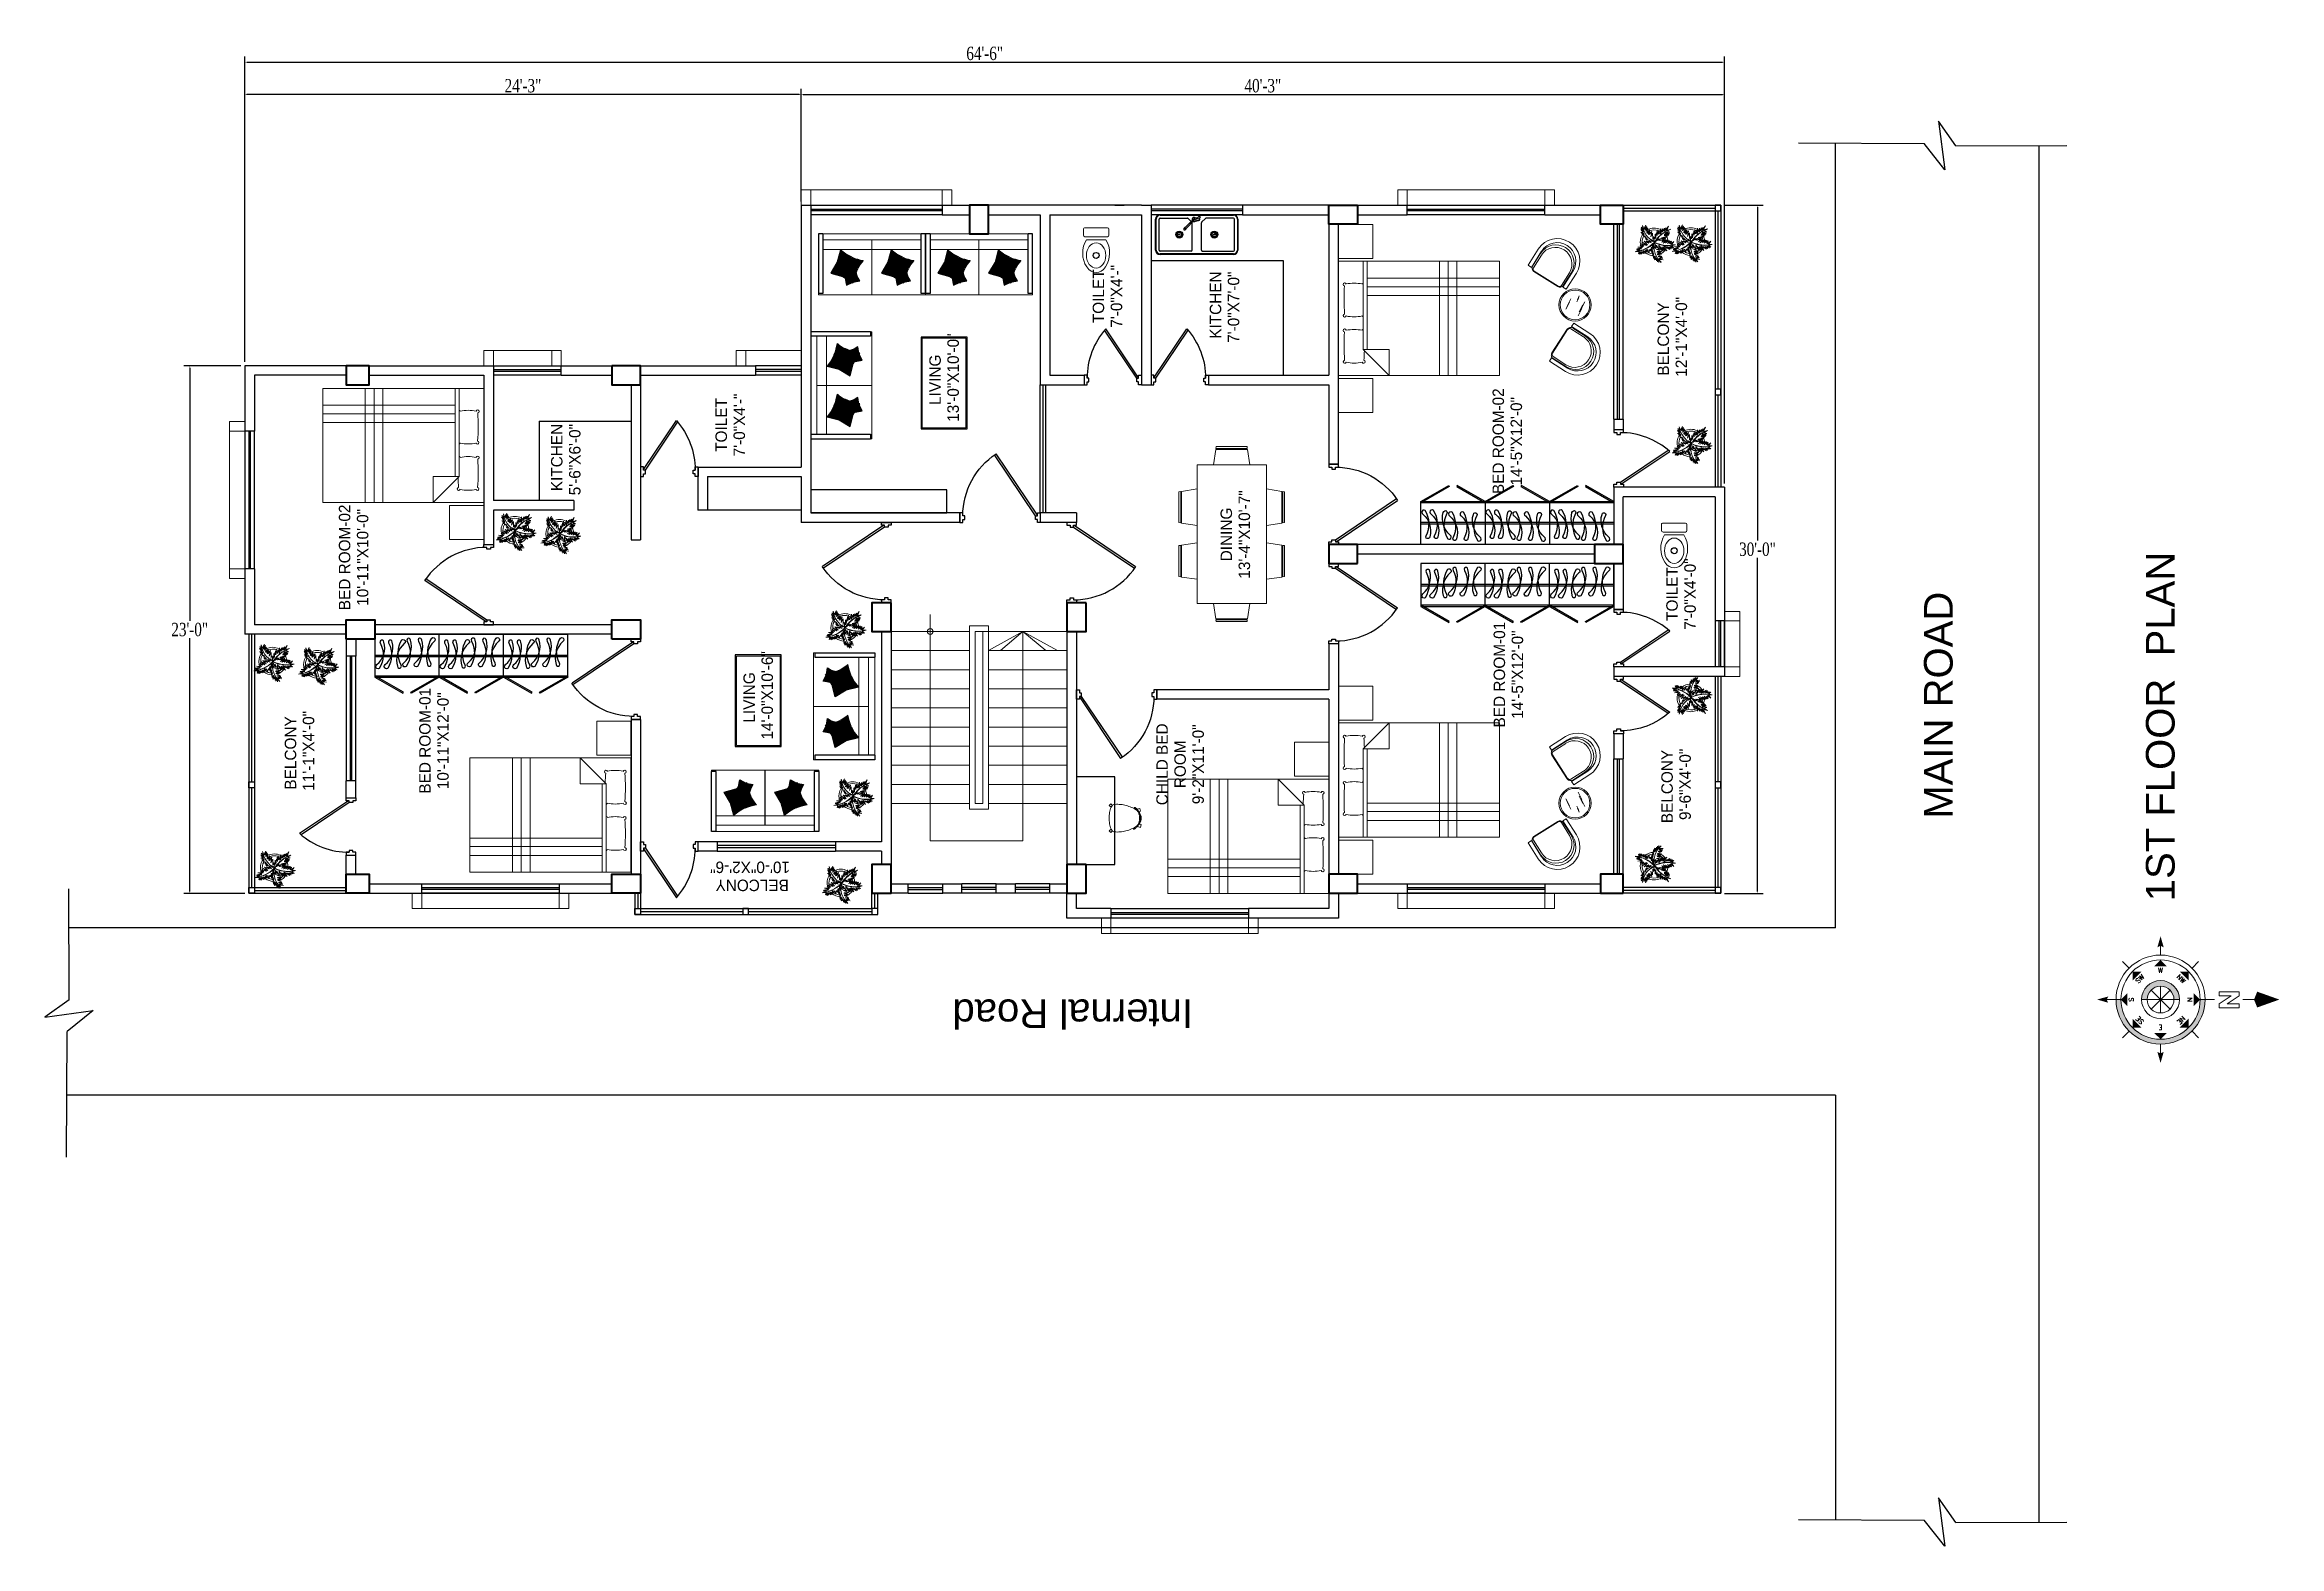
# Model space of a CAD drawing. Header units: inches. Extents: x -54558 to 35158, y -4190 to 41945.
# Drawn here: x -52461 to -51292, y -1651 to -866 of the extents above; entities that cross this region are included whole.
import ezdxf
from ezdxf.enums import TextEntityAlignment as Align

# ---------------------------------------------------------------- set-up
doc = ezdxf.new("R2010")
doc.units = ezdxf.units.IN
doc.header["$MEASUREMENT"] = 0
doc.linetypes.add('1054-EXTOPO$0$5m_plan_pc_00$0$801', pattern=[6.75, 5.625, -0.375, 0.375, -0.375])
doc.linetypes.add('Dash 1_16_', pattern=[3.175, 1.5875, -1.5875])
doc.layers.get('0').update_dxf_attribs({"true_color": 0xe4c8de})
for name, color, linetype in [('A-ANNO-TEXT', 7, 'Continuous'), ('DIM', 9, 'Continuous'), ('door', 34, 'Continuous'), ('FUR', 30, 'Continuous'), ('title', 7, 'Continuous')]:
    doc.layers.add(name, color=color, linetype=linetype)
for name, color, linetype, lineweight in [('A-FURN-FIXD', 44, 'Continuous', 9), ('A_WALL', 7, 'Continuous', 30), ('colum', 241, 'Continuous', 40), ('Furniture', 42, 'Continuous', 30), ('illustr-TOILET FIXTURE', 7, 'Continuous', 0), ('illustr-TREE', 113, 'Continuous', 0), ('railing', 6, 'Continuous', 5), ('ROAD', 251, 'Continuous', 30), ('sanshade', 252, 'Continuous', 5), ('Stair', 44, 'Continuous', 13), ('thin', 251, 'Continuous', 20), ('Ver', 144, 'Continuous', 30), ('Wall-02', 7, 'Continuous', 30), ('windo', 140, 'Continuous', 25)]:
    doc.layers.add(name, color=color, linetype=linetype, lineweight=lineweight)
doc.layers.add('illustr-FURNITURE', color=7, linetype='Continuous', lineweight=0, true_color=0x000000)
doc.styles.add('Arial', font='arial.ttf')
doc.styles.add('LOGO', font='times.ttf', dxfattribs={"width": 0.75, "height": 7})
doc.styles.add('ROMANS', font='romans.shx', dxfattribs={"width": 0.8})
doc.styles.get("Standard").update_dxf_attribs({"font": 'ARIALN.TTF'})
doc.dimstyles.new('STANDARD$0', dxfattribs={"dimtxt": 2, "dimasz": 1, "dimexe": 3, "dimexo": 2, "dimgap": 1, "dimtad": 1, "dimtih": 1, "dimtoh": 1, "dimzin": 3, "dimdsep": 46, "dimlunit": 4, "dimtxsty": 'LOGO', "dimcen": 0.09, "dimdle": 6, "dimclrd": 256, "dimclre": 256, "dimclrt": 7, "dimadec": 0, "dimazin": 1, "dimtm": 1e-09, "dimtfac": 1, "dimtofl": 0, "dimtmove": 0, "dimatfit": 2, "dimfxl": 1, "dimtolj": 1, "dimtzin": 0, "dimlwd": -1, "dimlwe": -1, "dimarcsym": 0})

msp = doc.modelspace()

# ---------------------------------------------------------------- texts
at = {"char_height": 15, "attachment_point": 1, "style": 'Arial'}
for s, insert, width, rotation in [('1ST FLOOR  PLAN', (-51361.51, -1313.814), 192.5076, 90), ('MAIN ROAD', (-51477.6, -1270.617), 161.39351, 90), ('\\pt255;Internal Road', (-51859.958, -1380.181), 130.54467, 180)]:
    msp.add_mtext(s, dxfattribs=dict(at, insert=insert, width=width, rotation=rotation))
at = {"layer": 'A-ANNO-TEXT', "char_height": 6, "attachment_point": 8, "line_spacing_factor": 0.942857}
for s, insert, width, rotation in [('{\\fChiller|b0|i0|c0|p82;\\C242;\\c2564301;TOILET\\P7\'-0"X4\'-"}', (-51896.893, -997.334), 39.77403, 90), ('{\\fChiller|b0|i0|c0|p82;\\C242;\\c2564301; KITCHEN\\P7\'-0"X7\'-0"}', (-51835.655, -1003.046), 41.87943, 90), ('{\\fChiller|b0|i0|c0|p82;\\C242;\\c2564301;BELCONY\\P 12\'-1"X4\'-0"}', (-51601.438, -1019.654), 59.66043, 90), ('{\\fChiller|b0|i0|c0|p82;\\C242;\\c2564301;LIVING\\P 13\'-0"X10\'-0"}', (-51982.329, -1040.997), 65.79391, 90), ('{\\fChiller|b0|i0|c0|p82;\\C242;\\c2564301;TOILET\\P7\'-0"X4\'-"}', (-52094.179, -1064.658), 39.77403, 90), ('{\\fChiller|b0|i0|c0|p82;\\C242;\\c2564301;BED ROOM-02 14\'-5"X12\'-0"}', (-51687.749, -1073.153), 59.66043, 90), ('{\\fChiller|b0|i0|c0|p82;\\C242;\\c2564301; KITCHEN\\P5\'-6"X6\'-0"}', (-52180.208, -1082.781), 41.87943, 90), ('{\\fChiller|b0|i0|c0|p82;\\C242;\\c2564301;BED ROOM-02 10\'-11"X10\'-0"}', (-52291.182, -1133.906), 59.66043, 90), ('\\pt102;{\\fChiller|b0|i0|c0|p82;\\C242;\\c2564301;DINING \\P\\ptz;13\'-4"X10\'-7"}', (-51830.009, -1121.943), 52.39391, 90), ('{\\fChiller|b0|i0|c0|p82;\\C242;\\c2564301;TOILET\\P7\'-0"X4\'-0"}', (-51596.877, -1153.093), 39.77403, 90), ('{\\fChiller|b0|i0|c0|p82;\\C242;\\c2564301;BED ROOM-01 14\'-5"X12\'-0"}', (-51687.188, -1195.249), 59.66043, 90), ('{\\fChiller|b0|i0|c0|p82;\\C242;\\c2564301;LIVING\\P 14\'-0"X10\'-6"}', (-52079.555, -1207.205), 65.79391, 90), ('{\\fChiller|b0|i0|c0|p82;\\C242;\\c2564301;BED ROOM-01 10\'-11"X12\'-0"}', (-52249.154, -1229.861), 59.66043, 90), ('{\\fChiller|b0|i0|c0|p82;\\C242;\\c2564301;BELCONY\\P 11\'-1"X4\'-0"}', (-52319.487, -1236.233), 59.66043, 90), ('{\\fChiller|b0|i0|c0|p82;\\C242;\\c2564301;CHILD BED ROOM 9\'-2"X11\'-0"}', (-51854.176, -1242.178), 59.66043, 90), ('{\\fChiller|b0|i0|c0|p82;\\C242;\\c2564301;BELCONY\\P 9\'-6"X4\'-0"}', (-51599.471, -1253.783), 59.66043, 90), ('{\\fChiller|b0|i0|c0|p82;\\C242;\\c2564301;BELCONY\\P 10\'-0"X2\'-6"}', (-52090.497, -1292.984), 59.66043, 180)]:
    msp.add_mtext(s, dxfattribs=dict(at, insert=insert, width=width, rotation=rotation))

# ---------------------------------------------------------------- blocks, each defined once
blk = doc.blocks.new('tyer')
at = {"layer": 'sanshade'}
for points in [[(-25800.8, -9018.3), (-25792.8, -9018.3), (-25792.8, -9023.3), (-25800.8, -9023.3)], [(-25800.8, -9018.3), (-25792.8, -9018.3), (-25792.8, -9100.3), (-25800.8, -9100.3)], [(-25800.8, -9095.3), (-25792.8, -9095.3), (-25792.8, -9100.3), (-25800.8, -9100.3)]]:
    blk.add_lwpolyline(points, close=True, dxfattribs=at)
blk = doc.blocks.new('tw4')
at = {"layer": 'sanshade'}
for points in [[(-25480.8, -8923.3), (-25472.8, -8923.3), (-25472.8, -8928.3), (-25480.8, -8928.3)], [(-25480.8, -8928.3), (-25472.8, -8928.3), (-25472.8, -8952.3), (-25480.8, -8952.3)], [(-25480.8, -8957.3), (-25472.8, -8957.3), (-25472.8, -8952.3), (-25480.8, -8952.3)]]:
    blk.add_lwpolyline(points, close=True, dxfattribs=at)
blk = doc.blocks.new('*D601')
for p, q in [((-52064.9, -947.7), (-52064.9, -888.8)), ((-52063.9, -891.8), (-51582.9, -891.8)), ((-51581.9, -1095.2), (-51581.9, -888.8))]:
    blk.add_line(p, q)
for points in [[(-52063.9, -891.6), (-52063.9, -892), (-52064.9, -891.8)], [(-51582.9, -891.6), (-51582.9, -892), (-51581.9, -891.8)]]:
    blk.add_solid(points)
at = {"color": 7, "insert": (-51823.4, -887.2), "char_height": 7, "attachment_point": 5, "style": 'LOGO'}
blk.add_mtext('\\A1;40\'-3"', dxfattribs=at)
blk = doc.blocks.new('*D575')
for p, q in [((-52355.9, -1031.7), (-52355.9, -888.8)), ((-52065.9, -891.8), (-52354.9, -891.8)), ((-52064.9, -947.7), (-52064.9, -888.8))]:
    blk.add_line(p, q)
for points in [[(-52354.9, -891.6), (-52354.9, -892), (-52355.9, -891.8)], [(-52065.9, -891.6), (-52065.9, -892), (-52064.9, -891.8)]]:
    blk.add_solid(points)
at = {"color": 7, "insert": (-52210.4, -887.2), "char_height": 7, "attachment_point": 5, "style": 'LOGO'}
blk.add_mtext('\\A1;24\'-3"', dxfattribs=at)
blk = doc.blocks.new('fjfds')
at = {"layer": 'railing'}
for p, q in [((-25748.8, -8794.3), (-25748.8, -8804.3)), ((-25748.8, -8794.3), (-25652.8, -8794.3)), ((-25745.8, -8797.3), (-25745.8, -8801.3)), ((-25745.8, -8797.3), (-25655.8, -8797.3)), ((-25655.8, -8797.3), (-25655.8, -8804.3)), ((-25652.8, -8794.3), (-25652.8, -8804.3)), ((-25748.8, -8804.3), (-25655.8, -8804.3)), ((-25745.8, -8801.3), (-25655.8, -8801.3)), ((-25655.8, -8804.3), (-25652.8, -8804.3))]:
    blk.add_line(p, q, dxfattribs=at)
at = {"layer": 'Stair'}
for p, q in [((-25745.8, -8753.3), (-25745.8, -8794.3)), ((-25735.8, -8753.3), (-25735.8, -8794.3)), ((-25725.8, -8753.3), (-25725.8, -8794.3)), ((-25715.8, -8753.3), (-25715.8, -8794.3)), ((-25705.8, -8753.3), (-25705.8, -8794.3)), ((-25695.8, -8753.3), (-25695.8, -8794.3)), ((-25685.8, -8753.3), (-25685.8, -8794.3)), ((-25675.8, -8753.3), (-25675.8, -8794.3)), ((-25665.8, -8753.3), (-25665.8, -8794.3)), ((-25655.8, -8753.3), (-25655.8, -8794.3)), ((-25765.3, -8773.8), (-25646.9, -8773.8)), ((-25765.3, -8773.8), (-25765.3, -8822.3)), ((-25745.8, -8804.3), (-25745.8, -8845.3)), ((-25735.8, -8804.3), (-25735.8, -8845.3)), ((-25725.8, -8804.3), (-25725.8, -8845.3)), ((-25715.8, -8804.3), (-25715.8, -8845.3)), ((-25705.8, -8804.3), (-25705.8, -8845.3)), ((-25695.8, -8804.3), (-25695.8, -8845.3)), ((-25685.8, -8804.3), (-25685.8, -8845.3)), ((-25675.8, -8804.3), (-25675.8, -8845.3)), ((-25665.8, -8804.3), (-25665.8, -8845.3)), ((-25655.8, -8822.3), (-25665.8, -8804.3)), ((-25655.8, -8822.3), (-25665.8, -8810.5)), ((-25655.8, -8804.3), (-25655.8, -8845.3)), ((-25765.3, -8822.3), (-25655.8, -8822.3)), ((-25655.8, -8822.3), (-25665.8, -8840.3)), ((-25655.8, -8822.3), (-25665.8, -8834.2))]:
    blk.add_line(p, q, dxfattribs=at)
blk.add_circle((-25655.8, -8773.8), 1.51, dxfattribs=at)
blk = doc.blocks.new('ddf')
at = {"layer": 'sanshade'}
for points in [[(-25516.8, -8672.3), (-25508.8, -8672.3), (-25508.8, -8677.3), (-25516.8, -8677.3)], [(-25516.8, -8677.3), (-25508.8, -8677.3), (-25508.8, -8706.3), (-25516.8, -8706.3)]]:
    blk.add_lwpolyline(points, close=True, dxfattribs=at)
blk = doc.blocks.new('*D576')
for p, q in [((-52355.9, -1031.7), (-52355.9, -871.9)), ((-52354.9, -874.9), (-51582.9, -874.9)), ((-51581.9, -1031.7), (-51581.9, -871.9))]:
    blk.add_line(p, q)
for points in [[(-52354.9, -874.7), (-52354.9, -875), (-52355.9, -874.9)], [(-51582.9, -874.7), (-51582.9, -875), (-51581.9, -874.9)]]:
    blk.add_solid(points)
at = {"color": 7, "insert": (-51968.9, -870.3), "char_height": 7, "attachment_point": 5, "style": 'LOGO'}
blk.add_mtext('\\A1;64\'-6"', dxfattribs=at)
blk = doc.blocks.new('*D603')
at = {"layer": 'A_WALL', "ltscale": 0.25}
for p, q in [((-51581.9, -949.7), (-51561.7, -949.7)), ((-51564.7, -950.7), (-51564.7, -1125.1)), ((-51564.7, -1308.7), (-51564.7, -1134.2)), ((-51581.9, -1309.7), (-51561.7, -1309.7))]:
    blk.add_line(p, q, dxfattribs=at)
for points in [[(-51564.8, -950.7), (-51564.5, -950.7), (-51564.7, -949.7)], [(-51564.8, -1308.7), (-51564.5, -1308.7), (-51564.7, -1309.7)]]:
    blk.add_solid(points, dxfattribs=at)
at = {"layer": 'A_WALL', "color": 7, "ltscale": 0.25, "insert": (-51564.7, -1129.7), "char_height": 7, "attachment_point": 5, "style": 'LOGO'}
blk.add_mtext('\\A1;30\'-0"', dxfattribs=at)
blk = doc.blocks.new('*D605')
at = {"layer": 'A_WALL', "ltscale": 0.25}
for p, q in [((-52357.9, -1033.7), (-52387.7, -1033.7)), ((-52384.7, -1034.7), (-52384.7, -1167.1)), ((-52384.7, -1308.7), (-52384.7, -1176.2)), ((-52355.9, -1309.7), (-52387.7, -1309.7))]:
    blk.add_line(p, q, dxfattribs=at)
for points in [[(-52384.8, -1034.7), (-52384.5, -1034.7), (-52384.7, -1033.7)], [(-52384.8, -1308.7), (-52384.5, -1308.7), (-52384.7, -1309.7)]]:
    blk.add_solid(points, dxfattribs=at)
at = {"layer": 'A_WALL', "color": 7, "ltscale": 0.25, "insert": (-52384.7, -1171.7), "char_height": 7, "attachment_point": 5, "style": 'LOGO'}
blk.add_mtext('\\A1;23\'-0"', dxfattribs=at)
blk = doc.blocks.new('efre')
at = {"layer": 'door'}
for p, q in [((10922.9, 10339.4), (10901.4, 10307.5)), ((10923.9, 10339.1), (10902.3, 10307))]:
    blk.add_line(p, q, dxfattribs=at)
for points in [[(10885.9, 10339.4), (10884.9, 10339.4), (10884.9, 10337.9), (10883.4, 10337.9), (10883.4, 10342.9), (10884.9, 10342.9), (10884.9, 10341.3), (10885.9, 10341.3)], [(10922.9, 10339.4), (10923.9, 10339.4), (10923.9, 10337.9), (10925.4, 10337.9), (10925.4, 10342.9), (10923.9, 10342.9), (10923.9, 10341.3), (10922.9, 10341.3)]]:
    blk.add_lwpolyline(points, close=True, dxfattribs=at)
blk.add_arc((10923.9, 10339.4), 39, 180, 236.3642, dxfattribs=at)
blk = doc.blocks.new('jj')
at = {"layer": 'door'}
for p, q in [((11000.8, 10306.4), (11025.9, 10323.2)), ((11001.1, 10305.4), (11026.7, 10322.6))]:
    blk.add_line(p, q, dxfattribs=at)
for points in [[(11000.8, 10331.4), (11000.8, 10332.4), (11002.4, 10332.4), (11002.4, 10333.9), (10997.4, 10333.9), (10997.4, 10332.4), (10998.9, 10332.4), (10998.9, 10331.4)], [(11000.8, 10306.4), (11000.8, 10305.4), (11002.4, 10305.4), (11002.4, 10303.9), (10997.4, 10303.9), (10997.4, 10305.4), (10998.9, 10305.4), (10998.9, 10306.4)]]:
    blk.add_lwpolyline(points, close=True, dxfattribs=at)
blk.add_arc((11000.8, 10293.4), 39, 48.4266, 90, dxfattribs=at)
blk = doc.blocks.new('A$C41DC471C')
at = {"ltscale": 1000}
for p, q in [((0, 45, -686), (0, 365, -686)), ((6, 45, -686), (6, 365, -686)), ((35, 45, -686), (35, 365, -686)), ((45, 410, -686), (805, 410, -686)), ((45, 404, -686), (805, 404, -686)), ((45, 375, -686), (328, 375, -686)), ((302, 278, -686), (292, 268, -686)), ((393, 366, -686), (303, 276, -686)), ((315, 265, -686), (305, 255, -686)), ((403, 356, -686), (313, 266, -686)), ((335, 372, -686), (367, 340, -686)), ((378, 45, -686), (378, 325, -686)), ((414, 373, -686), (414, 348, -686)), ((430, 373, -686), (451, 396, -686)), ((430, 367, -686), (430, 373, -686)), ((461, 388, -686), (450, 364, -686)), ((451, 396, -686), (461, 390, -686)), ((461, 388, -686), (461, 390, -686)), ((472, 45, -686), (472, 325, -686)), ((515, 372, -686), (475, 332, -686)), ((805, 375, -686), (522, 375, -686)), ((815, 45, -686), (815, 365, -686)), ((844, 365, -686), (844, 45, -686)), ((850, 365, -686), (850, 45, -686)), ((368, 35, -686), (45, 35, -686)), ((805, 6, -686), (45, 6, -686)), ((482, 35, -686), (805, 35, -686)), ((805, 0, -686), (45, 0, -686))]:
    blk.add_line(p, q, dxfattribs=at)
for centre, radius in [((244, 205, -686), 35.6), ((244, 205, -686), 29.6), ((606, 205, -686), 35.6), ((606, 205, -686), 29.6), ((244, 205, -686), 5.56), ((606, 205, -686), 5.56)]:
    blk.add_circle(centre, radius, dxfattribs=at)
for centre, radius, start, end in [((45, 365, -686), 45, 90, 180), ((45, 365, -686), 39, 90, 180), ((45, 365, -686), 10, 90, 180), ((299, 262, -686), 9, 135, 315), ((310, 273, -686), 9.18, 146.5049, 303.4951), ((307, 270, -686), 9.18, 94.6541, 123.4951), ((307, 270, -686), 9.18, 326.5049, 355.3459), ((328, 365, -686), 10, 45, 90), ((398, 361, -686), 22, 35.2594, 206.447), ((368, 325, -686), 10, 0, 32.1365), ((398, 361, -686), 22, 243.553, 324.7406), ((398, 361, -686), 7, 315, 135), ((417, 272, -686), 102, 82.6351, 91.2658), ((417, 450, -686), 102, 268.7342, 290.3736), ((426, 265, -686), 102, 76.3665, 87.7768), ((417, 272, -686), 102, 69.5083, 70.0003), ((431, 361, -686), 21.8, 342.2899, 15.9255), ((417, 272, -686), 98.7, 66.466, 68.4241), ((417, 450, -686), 98.7, 291.5267, 293.5112), ((431, 361, -686), 24.8, 355.8388, 2.79), ((482, 325, -686), 10, 135, 180), ((522, 365, -686), 10, 90, 135), ((805, 365, -686), 45, 0, 90), ((805, 365, -686), 39, 0, 90), ((805, 365, -686), 10, 0, 90), ((45, 45, -686), 45, 180, 270), ((45, 45, -686), 39, 180, 270), ((45, 45, -686), 10, 180, 270), ((368, 45, -686), 10, 270, 0), ((482, 45, -686), 10, 180, 270), ((805, 45, -686), 45, 270, 0), ((805, 45, -686), 39, 270, 0), ((805, 45, -686), 10, 270, 0)]:
    blk.add_arc(centre, radius, start, end, dxfattribs=at)
for centre, major_axis in [((224, 209, -686), (-3.99, 0.69)), ((231, 222, -686), (-2.61, 3.09)), ((244, 227, -686), (-0.02, 4.05))]:
    blk.add_ellipse(centre, major_axis=major_axis, ratio=0.197044, dxfattribs=at)
for centre, major_axis, start_param, end_param in [((226, 195, -686), (3.5, 2.04), 3.141593, 9.424778), ((237, 185, -686), (1.37, 3.81), 3.141593, 9.424778), ((252, 185, -686), (-1.4, 3.8), 1.570796326794795, 7.853981633974382), ((258, 222, -686), (2.59, 3.11), -1.570796, 4.712389), ((263, 195, -686), (-3.51, 2.01), 1.570796326794786, 7.853981633974373), ((265, 209, -686), (3.98, 0.72), 4.712389, 10.995574)]:
    blk.add_ellipse(centre, major_axis=major_axis, ratio=0.197044, start_param=start_param, end_param=end_param, dxfattribs=at)
at = {"ltscale": 1000, "extrusion": (0, 0, -1)}
for centre, major_axis, start_param, end_param in [((585, 209, -686), (-3.98, 0.72), 4.712389, 10.995574), ((587, 195, -686), (3.51, 2.01), 1.570796326794786, 7.853981633974373), ((592, 222, -686), (-2.59, 3.11), -1.570796, 4.712389), ((598, 185, -686), (1.4, 3.8), 1.570796326794795, 7.853981633974382), ((613, 185, -686), (-1.37, 3.81), 3.141593, 9.424778), ((624, 195, -686), (-3.5, 2.04), 3.141593, 9.424778)]:
    blk.add_ellipse(centre, major_axis=major_axis, ratio=0.197044, start_param=start_param, end_param=end_param, dxfattribs=at)
for centre, major_axis in [((606, 227, -686), (0.02, 4.05)), ((619, 222, -686), (2.61, 3.09)), ((626, 209, -686), (3.99, 0.69))]:
    blk.add_ellipse(centre, major_axis=major_axis, ratio=0.197044, dxfattribs=at)
blk = doc.blocks.new('FURN_GEN_017')
at = {"layer": 'illustr-FURNITURE', "color": 251, "true_color": 0x636466}
for p, q in [((-12940.9, 14464.5), (-12942.2, 14456.5)), ((-12940.9, 14464.5), (-12924.4, 14464.5)), ((-12940.7, 14466), (-12940.8, 14465)), ((-12924.5, 14465), (-12940.8, 14465)), ((-12940.7, 14466), (-12924.7, 14466)), ((-12924.5, 14465), (-12924.7, 14466)), ((-12923.2, 14456.5), (-12924.4, 14464.5)), ((-12912.9, 14464.5), (-12914.2, 14456.5)), ((-12912.9, 14464.5), (-12896.4, 14464.5)), ((-12912.7, 14466), (-12912.8, 14465)), ((-12896.5, 14465), (-12912.8, 14465)), ((-12912.7, 14466), (-12896.7, 14466)), ((-12896.5, 14465), (-12896.7, 14466)), ((-12895.2, 14456.5), (-12896.4, 14464.5)), ((-12882.7, 14456.5), (-12954.7, 14456.5)), ((-12954.7, 14456.5), (-12954.7, 14420.5)), ((-12882.7, 14420.5), (-12882.7, 14456.5)), ((-12964.2, 14446.5), (-12963.2, 14446.7)), ((-12964.2, 14446.5), (-12964.2, 14430.5)), ((-12963.2, 14430.4), (-12963.2, 14446.7)), ((-12962.7, 14446.7), (-12954.7, 14448)), ((-12962.7, 14446.7), (-12962.7, 14430.3)), ((-12874.7, 14446.7), (-12882.7, 14448)), ((-12874.7, 14446.7), (-12874.7, 14430.3)), ((-12873.2, 14446.5), (-12874.2, 14446.7)), ((-12874.2, 14430.4), (-12874.2, 14446.7)), ((-12873.2, 14446.5), (-12873.2, 14430.5)), ((-12963.2, 14430.4), (-12964.2, 14430.5)), ((-12954.7, 14429), (-12962.7, 14430.3)), ((-12882.7, 14429), (-12874.7, 14430.3)), ((-12874.2, 14430.4), (-12873.2, 14430.5)), ((-12954.7, 14420.5), (-12882.7, 14420.5)), ((-12940.9, 14412.5), (-12942.2, 14420.5)), ((-12923.2, 14420.5), (-12924.4, 14412.5)), ((-12912.9, 14412.5), (-12914.2, 14420.5)), ((-12895.2, 14420.5), (-12896.4, 14412.5)), ((-12940.9, 14412.5), (-12924.4, 14412.5)), ((-12940.7, 14411), (-12940.8, 14412)), ((-12924.5, 14412), (-12940.8, 14412)), ((-12940.7, 14411), (-12924.7, 14411)), ((-12924.5, 14412), (-12924.7, 14411)), ((-12912.9, 14412.5), (-12896.4, 14412.5)), ((-12896.5, 14412), (-12912.8, 14412)), ((-12912.7, 14411), (-12912.8, 14412)), ((-12912.7, 14411), (-12896.7, 14411)), ((-12896.5, 14412), (-12896.7, 14411))]:
    blk.add_line(p, q, dxfattribs=at)
blk = doc.blocks.new('gfsv')
at = {"layer": 'illustr-TREE', "color": 114, "true_color": 0x139b48}
for p, q in [((-19138.47, -7521.62), (-19139.14, -7519.95)), ((-19139.07, -7521.44), (-19139.14, -7519.95)), ((-19138.44, -7520.36), (-19138.47, -7521.62)), ((-19138.11, -7522.31), (-19138.44, -7520.36)), ((-19138.11, -7520.52), (-19138.11, -7522.31)), ((-19137.74, -7522.39), (-19138.11, -7520.52)), ((-19143.17, -7528.74), (-19142.14, -7528.45)), ((-19142.12, -7528.62), (-19143.17, -7528.74)), ((-19143.1, -7529.55), (-19142.01, -7528.76)), ((-19142.92, -7528.17), (-19141.87, -7528.13)), ((-19142.14, -7528.45), (-19142.92, -7528.17)), ((-19142.54, -7527.86), (-19141.51, -7527.82)), ((-19141.87, -7528.13), (-19142.54, -7527.86)), ((-19142.15, -7527.05), (-19141.38, -7527.4)), ((-19141.37, -7527.67), (-19142.15, -7527.05)), ((-19142.14, -7527.65), (-19141.37, -7527.67)), ((-19141.51, -7527.82), (-19142.14, -7527.65)), ((-19142.01, -7528.76), (-19142.12, -7530.35)), ((-19142.12, -7530.35), (-19141.83, -7528.81)), ((-19141.83, -7528.81), (-19141.56, -7530.18)), ((-19141.68, -7526.82), (-19141.26, -7527.27)), ((-19141.38, -7527.4), (-19141.68, -7526.82)), ((-19141.56, -7530.18), (-19141.5, -7528.72)), ((-19141.42, -7526.6), (-19141.5, -7527.08)), ((-19141.5, -7528.72), (-19141.19, -7529.92)), ((-19141.4, -7527.05), (-19141.42, -7526.6)), ((-19141.32, -7526.68), (-19140.79, -7527.22)), ((-19140.95, -7527.46), (-19141.32, -7526.68)), ((-19141.26, -7527.27), (-19140.95, -7527.46)), ((-19141.19, -7529.92), (-19140.94, -7528.53)), ((-19140.97, -7526.59), (-19139.89, -7526.86)), ((-19140.79, -7527.22), (-19140.97, -7526.59)), ((-19140.94, -7528.53), (-19140.91, -7529.82)), ((-19140.91, -7529.82), (-19140.13, -7528.14)), ((-19140.61, -7526.42), (-19139.52, -7526.77)), ((-19139.89, -7526.86), (-19140.61, -7526.42)), ((-19140.13, -7528.14), (-19140.01, -7529.68)), ((-19140.11, -7522.01), (-19139.05, -7522.51)), ((-19138.83, -7523.25), (-19140.11, -7522.01)), ((-19140.03, -7521.46), (-19139.13, -7521.95)), ((-19139.05, -7522.51), (-19140.03, -7521.46)), ((-19140.01, -7529.68), (-19139.82, -7528.21)), ((-19139.94, -7521.15), (-19139.07, -7521.44)), ((-19139.13, -7521.95), (-19139.94, -7521.15)), ((-19139.85, -7522.94), (-19138.83, -7523.25)), ((-19138.26, -7524.11), (-19139.85, -7522.94)), ((-19139.84, -7526.29), (-19139.1, -7526.57)), ((-19139.52, -7526.77), (-19139.84, -7526.29)), ((-19139.82, -7528.21), (-19139.73, -7529.55)), ((-19139.78, -7523.45), (-19138.26, -7524.11)), ((-19138.34, -7524.64), (-19139.78, -7523.45)), ((-19139.73, -7529.55), (-19139.29, -7528.02)), ((-19139.67, -7524.94), (-19138.34, -7524.64)), ((-19138.22, -7525.34), (-19139.67, -7524.94)), ((-19139.4, -7525.99), (-19138.7, -7526.48)), ((-19139.1, -7526.57), (-19139.4, -7525.99)), ((-19139.29, -7528.02), (-19139.24, -7529.24)), ((-19139.24, -7529.24), (-19139.11, -7528.14)), ((-19139.11, -7528.14), (-19139.01, -7529.66)), ((-19139.01, -7529.66), (-19138.18, -7527.74)), ((-19139, -7525.86), (-19138.15, -7526.37)), ((-19138.7, -7526.48), (-19139, -7525.86)), ((-19138.85, -7525.6), (-19138.22, -7525.34)), ((-19137.48, -7525.94), (-19138.85, -7525.6)), ((-19138.74, -7526.04), (-19137.48, -7525.94)), ((-19136.98, -7526.37), (-19138.74, -7526.04)), ((-19136.7, -7528.78), (-19138.55, -7529.89)), ((-19138.52, -7526.94), (-19136.98, -7526.37)), ((-19136.89, -7526.61), (-19138.52, -7526.94)), ((-19138.45, -7526.25), (-19136.18, -7526.56)), ((-19136.67, -7527.87), (-19138.39, -7528.79)), ((-19138.39, -7528.79), (-19136.7, -7528.78)), ((-19138.18, -7527.74), (-19138.35, -7529.29)), ((-19138.35, -7529.29), (-19138, -7528.79)), ((-19137.95, -7527.54), (-19136.89, -7526.61)), ((-19135.75, -7527.18), (-19137.95, -7527.54)), ((-19136.25, -7527.26), (-19137.82, -7528.05)), ((-19137.82, -7528.05), (-19136.67, -7527.87)), ((-19137.39, -7520.88), (-19137.74, -7522.39)), ((-19137.42, -7522.78), (-19137.39, -7520.88)), ((-19136.72, -7521.8), (-19137.42, -7522.78)), ((-19137.02, -7523.12), (-19136.72, -7521.8)), ((-19136.22, -7522.25), (-19137.02, -7523.12)), ((-19136.81, -7524.08), (-19136.22, -7522.25)), ((-19135.72, -7522.81), (-19136.81, -7524.08)), ((-19136.53, -7524.51), (-19135.72, -7522.81)), ((-19135.25, -7523.31), (-19136.53, -7524.51)), ((-19135.94, -7525.04), (-19135.25, -7523.31)), ((-19135.22, -7524.06), (-19135.94, -7525.04)), ((-19135.87, -7526.04), (-19135.22, -7524.06)), ((-19135.21, -7524.53), (-19135.87, -7526.04)), ((-19135.65, -7526.97), (-19135.49, -7526.95)), ((-19135.48, -7525.74), (-19135.21, -7524.53)), ((-19134.92, -7525.12), (-19135.48, -7525.74)), ((-19135.42, -7527.05), (-19134.63, -7525.91)), ((-19135.42, -7527.05), (-19134.3, -7528.75)), ((-19135.36, -7526.97), (-19133.49, -7526.75)), ((-19135.35, -7526.32), (-19134.92, -7525.12)), ((-19134.63, -7525.91), (-19135.35, -7526.32)), ((-19135.08, -7527.83), (-19134.38, -7529.27)), ((-19134.3, -7528.75), (-19135.08, -7527.83)), ((-19134.99, -7528.75), (-19134.64, -7530.19)), ((-19134.38, -7529.27), (-19134.99, -7528.75)), ((-19134.73, -7523.95), (-19134.78, -7524.94)), ((-19134.38, -7524.55), (-19134.73, -7523.95)), ((-19133.49, -7526.75), (-19134.51, -7527.22)), ((-19134.51, -7527.22), (-19132.62, -7527.32)), ((-19132.24, -7526.41), (-19134.41, -7526.43)), ((-19134.39, -7523.69), (-19134.38, -7524.55)), ((-19134.08, -7524.26), (-19134.39, -7523.69)), ((-19132.62, -7527.32), (-19134.15, -7527.56)), ((-19134.15, -7527.56), (-19132.24, -7527.75)), ((-19133.9, -7523.5), (-19134.08, -7524.26)), ((-19133.67, -7524.03), (-19133.9, -7523.5)), ((-19133.35, -7522.94), (-19133.67, -7524.03)), ((-19133.62, -7525.69), (-19132.24, -7526.41)), ((-19131.57, -7526.07), (-19133.62, -7525.69)), ((-19133.01, -7522.73), (-19133.39, -7523.77)), ((-19133.39, -7523.77), (-19133.35, -7522.94)), ((-19132.24, -7527.75), (-19133.13, -7528.12)), ((-19133.13, -7528.12), (-19131.6, -7528.01)), ((-19132.59, -7523.23), (-19133.01, -7522.73)), ((-19132.77, -7524.92), (-19131.79, -7525.64)), ((-19131.26, -7525.42), (-19132.77, -7524.92)), ((-19131.79, -7525.64), (-19132.77, -7525.14)), ((-19132.77, -7525.14), (-19131.57, -7526.07)), ((-19132.74, -7522.49), (-19132.59, -7523.23)), ((-19132.3, -7523.23), (-19132.74, -7522.49)), ((-19130.98, -7528.41), (-19132.63, -7528.79)), ((-19132.63, -7528.79), (-19130.51, -7529.44)), ((-19131.6, -7528.01), (-19132.56, -7528.57)), ((-19132.56, -7528.57), (-19130.98, -7528.41)), ((-19132.42, -7522.27), (-19132.28, -7522.87)), ((-19132.11, -7522.84), (-19132.42, -7522.27)), ((-19132.32, -7524.59), (-19131.26, -7525.42)), ((-19130.99, -7525.26), (-19132.32, -7524.59)), ((-19132.28, -7522.87), (-19132.3, -7523.23)), ((-19132.2, -7524.29), (-19130.99, -7525.26)), ((-19130.38, -7524.59), (-19132.2, -7524.29)), ((-19131.97, -7522.01), (-19132.11, -7522.84)), ((-19131.9, -7523), (-19131.97, -7522.01)), ((-19131.47, -7522.35), (-19131.9, -7523)), ((-19131.08, -7522.14), (-19131.69, -7522.97)), ((-19131.69, -7522.97), (-19131.47, -7522.35)), ((-19131.42, -7523.84), (-19130.38, -7524.59)), ((-19130.13, -7524.42), (-19131.42, -7523.84)), ((-19130.61, -7522), (-19131.23, -7522.84)), ((-19131.23, -7522.84), (-19131.08, -7522.14)), ((-19130.96, -7523.48), (-19130.13, -7524.42)), ((-19129.7, -7524.25), (-19130.96, -7523.48)), ((-19130.81, -7522.81), (-19130.61, -7522)), ((-19130, -7522.11), (-19130.81, -7522.81)), ((-19130.69, -7523.27), (-19129.7, -7524.25)), ((-19129.26, -7523.88), (-19130.69, -7523.27)), ((-19130.68, -7522.91), (-19130, -7522.11)), ((-19129.37, -7522.63), (-19130.63, -7523.08)), ((-19130.63, -7523.08), (-19129.26, -7523.88)), ((-19137.55, -7530.06), (-19138.86, -7531.01)), ((-19138.86, -7531.01), (-19137.38, -7530.21)), ((-19137.38, -7530.21), (-19138.8, -7531.73)), ((-19138.8, -7531.73), (-19137.13, -7530.69)), ((-19137.33, -7529.38), (-19138.64, -7530.44)), ((-19138.64, -7530.44), (-19137.55, -7530.06)), ((-19138.55, -7529.89), (-19137.33, -7529.38)), ((-19137.13, -7530.69), (-19138.34, -7532.81)), ((-19138.34, -7532.81), (-19137.37, -7531.69)), ((-19137.37, -7531.69), (-19138.08, -7533.27)), ((-19138.08, -7533.27), (-19137.33, -7532.45)), ((-19137.33, -7532.45), (-19137.78, -7533.85)), ((-19137.78, -7533.85), (-19137.22, -7533.01)), ((-19137.22, -7533.01), (-19137.57, -7534.36)), ((-19137.57, -7534.36), (-19136.99, -7533.47)), ((-19136.99, -7533.47), (-19136.55, -7534.9)), ((-19136.55, -7533.5), (-19136.55, -7534.9)), ((-19135.35, -7534.35), (-19136.55, -7533.5)), ((-19135.21, -7533.44), (-19136.35, -7533.11)), ((-19136.35, -7533.11), (-19135.35, -7534.35)), ((-19136.1, -7531.92), (-19135.17, -7533.17)), ((-19135.06, -7532.85), (-19136.1, -7531.92)), ((-19136.09, -7532.73), (-19135.21, -7533.44)), ((-19135.17, -7533.17), (-19136.09, -7532.73)), ((-19135.92, -7530.35), (-19135.02, -7532.47)), ((-19134.87, -7531.97), (-19135.92, -7530.35)), ((-19135.87, -7531.24), (-19135.06, -7532.85)), ((-19135.02, -7532.47), (-19135.87, -7531.24)), ((-19135.63, -7529.72), (-19134.87, -7531.97)), ((-19134.81, -7531.37), (-19135.63, -7529.72)), ((-19135.1, -7529.99), (-19134.81, -7531.37)), ((-19134.44, -7530.93), (-19135.1, -7529.99)), ((-19135, -7529.32), (-19134.44, -7530.93)), ((-19134.64, -7530.19), (-19135, -7529.32)), ((-19134.65, -7529.86), (-19134.14, -7531.17)), ((-19134.38, -7530.93), (-19134.65, -7529.86)), ((-19134.64, -7530.37), (-19134.38, -7530.93)), ((-19134.36, -7529.34), (-19133.75, -7531.64)), ((-19134.14, -7531.17), (-19134.36, -7529.34)), ((-19133.98, -7529.69), (-19133.36, -7531.97)), ((-19133.75, -7531.64), (-19133.98, -7529.69)), ((-19133.36, -7531.97), (-19133.11, -7530.66)), ((-19133.11, -7530.66), (-19132.97, -7532.41)), ((-19132.97, -7532.41), (-19132.74, -7530.74)), ((-19132.74, -7530.74), (-19132.61, -7532.59)), ((-19132.61, -7532.59), (-19132.37, -7531)), ((-19132.58, -7529.32), (-19130.52, -7530.22)), ((-19130.51, -7529.44), (-19132.58, -7529.32)), ((-19132.37, -7531), (-19132.33, -7532.7)), ((-19132.33, -7532.7), (-19132.02, -7531.16)), ((-19132.02, -7531.16), (-19131.85, -7532.88)), ((-19131.85, -7532.88), (-19131.54, -7531.86)), ((-19131.82, -7530.03), (-19130.38, -7530.89)), ((-19130.52, -7530.22), (-19131.82, -7530.03)), ((-19131.54, -7531.86), (-19130.74, -7533.16)), ((-19131.43, -7530.69), (-19130.21, -7531.51)), ((-19130.38, -7530.89), (-19131.43, -7530.69)), ((-19131.22, -7531.22), (-19129.61, -7532.36)), ((-19130.21, -7531.51), (-19131.22, -7531.22)), ((-19131.17, -7531.72), (-19130.74, -7533.16)), ((-19129.61, -7532.36), (-19131.17, -7531.72))]:
    blk.add_line(p, q, dxfattribs=at)
for centre, radius, start, end in [((-19128.04, -7519), 11.14, 184.86411, 225.48486), ((-19127.45, -7518.53), 11.77, 186.92699, 225.81227), ((-19137.08, -7534.91), 8.05, 81.17752, 138.32655), ((-19125.78, -7532.06), 11.14, 156.55764, 194.78501), ((-19125.07, -7532.31), 11.77, 154.41514, 192.72213), ((-19141.76, -7537.3), 11.77, 20.59748, 59.30992), ((-19128.31, -7530.61), 8.05, 97.54007, 152.96979), ((-19141.31, -7536.7), 11.14, 18.5346, 56.76197)]:
    blk.add_arc(centre, radius, start, end, dxfattribs=at)
blk = doc.blocks.new('sss')
at = {"layer": 'thin', "color": 36}
for radius, start, end in [(5.64, 140.80804, 176.92547), (5.64, 199.04605, 207.9874), (5.64, 209.18499, 230.58468), (4.89, 178.43513, 178.70026), (4.89, 153.91513, 175.96503), (4.89, 205.24489, 228.33421), (4.89, 140.89868, 152.54563), (5.64, 136.47916, 139.5509), (5.64, 132.21568, 133.18044), (4.89, 135.37294, 136.87174), (5.64, 115.65767, 116.0773), (5.64, 105.37674, 111.94155), (4.89, 103.90072, 108.88829), (5.64, 57.47565, 104.28992), (4.89, 61.85308, 100.81919), (4.89, 58.64841, 61.57905), (5.64, 51.61666, 56.49125), (4.89, 323.34956, 327.19419), (4.89, 28.86476, 35.57049), (4.89, 331.08394, 340.01454), (4.89, 20.51182, 25.59655), (5.64, 35.99863, 36.59883), (4.89, 340.5694, 20.19445), (5.64, 325.12635, 331.43882), (5.64, 332.66717, 28.4122), (5.64, 230.79247, 236.33448), (4.89, 229.52513, 232.88571), (5.64, 238.46677, 245.04369), (4.89, 234.46705, 237.78697), (4.89, 242.94543, 245.76889), (5.64, 248.07859, 248.27174), (5.64, 264.5369, 265.25644), (4.89, 266.14458, 266.58262), (4.89, 270.25366, 273.22005), (5.64, 270.5271, 272.35339), (5.64, 273.43077, 293.40087), (4.89, 275.4094, 290.93725), (4.89, 291.92748, 294.66088), (5.64, 295.22187, 298.30188), (4.89, 301.92182, 302.25499), (5.64, 301.03839, 302.67614), (5.64, 307.05608, 307.19855), (5.64, 320.64256, 322.49159)]:
    blk.add_arc((-19798.75, -6970.7), radius, start, end, dxfattribs=at)
at = {"layer": 'thin', "xscale": 1.094516021037634, "yscale": 1.094516021037634, "zscale": 1.094516021037634}
blk.add_blockref('gfsv', (1145.34, 1267.67), dxfattribs=at)
blk = doc.blocks.new('ref')
at = {"layer": 'illustr-FURNITURE', "color": 1}
for p, q in [((10741.4, 10194.3), (10741.4, 10176.4)), ((10741.4, 10194.3), (10759.2, 10194.3)), ((10759.3, 10194.3), (10759.2, 10194.3)), ((10759.2, 10176.4), (10759.2, 10194.3)), ((10760.7, 10194.3), (10820.5, 10194.3)), ((10760.7, 10110), (10760.7, 10194.3)), ((10820.5, 10194.3), (10820.5, 10110)), ((10821.9, 10194.3), (10822, 10194.3)), ((10822, 10176.4), (10822, 10194.3)), ((10839.8, 10194.3), (10822, 10194.3)), ((10839.8, 10194.3), (10839.8, 10176.4)), ((10760.7, 10181.4), (10806.9, 10181.4)), ((10820.5, 10167.8), (10806.9, 10181.4)), ((10806.9, 10181.4), (10806.9, 10167.8)), ((10759.2, 10176.4), (10741.4, 10176.4)), ((10806.9, 10179.3), (10760.7, 10179.3)), ((10769.5, 10110), (10769.5, 10179.3)), ((10774.1, 10110), (10774.1, 10179.3)), ((10778.6, 10110), (10778.6, 10179.3)), ((10822, 10176.4), (10839.8, 10176.4)), ((10806.9, 10167.8), (10820.5, 10167.8)), ((10820.5, 10141.5), (10760.7, 10141.5)), ((10820.5, 10136.9), (10760.7, 10136.9)), ((10820.5, 10132.3), (10760.7, 10132.3)), ((10820.5, 10110), (10760.7, 10110))]:
    blk.add_line(p, q, dxfattribs=at)
for centre, radius, start, end in [((10772.8, 10191.1), 0.776, 4.8213, 258.2519), ((10772.8, 10181.1), 0.776, 101.7481, 154.1337), ((10794.9, 10186.1), 22.7, 169.2326, 190.7674), ((10780.6, 10102.6), 88.8, 84.9917, 94.5708), ((10789.1, 10191), 0.776, 283.7421, 174.7412), ((10770.6, 10186.1), 19.2, 347.4169, 12.5831), ((10789.1, 10181.1), 0.776, 20.8386, 76.2579), ((10796.9, 10191.1), 0.776, 4.8213, 258.2519), ((10796.9, 10181.1), 0.776, 101.7481, 154.1337), ((10819.1, 10186.1), 22.7, 169.2326, 190.7674), ((10804.8, 10102.6), 88.8, 84.9917, 94.5708), ((10804.8, 10269.5), 88.8, 271.7617, 275.0083), ((10813.3, 10191), 0.776, 283.7421, 174.7412), ((10813.3, 10181.1), 0.776, 185.2588, 76.2579), ((10794.8, 10186.1), 19.2, 347.4169, 12.5831)]:
    blk.add_arc(centre, radius, start, end, dxfattribs=at)
blk = doc.blocks.new('www')
at = {"layer": 'illustr-FURNITURE', "color": 1}
for p, q in [((10807, 10296.7), (10747.2, 10296.7)), ((10747.2, 10296.7), (10747.2, 10212.5)), ((10756, 10296.7), (10756, 10227.5)), ((10760.6, 10296.7), (10760.6, 10227.5)), ((10765.1, 10296.7), (10765.1, 10227.5)), ((10807, 10212.5), (10807, 10296.7)), ((10807, 10274.5), (10747.2, 10274.5)), ((10807, 10269.9), (10747.2, 10269.9)), ((10807, 10265.3), (10747.2, 10265.3)), ((10793.4, 10239), (10807, 10239)), ((10807, 10239), (10793.4, 10225.4)), ((10793.4, 10225.4), (10793.4, 10239)), ((10793.4, 10227.5), (10747.2, 10227.5)), ((10808.5, 10230.4), (10808.5, 10212.5)), ((10808.5, 10230.4), (10826.3, 10230.4)), ((10826.3, 10212.5), (10826.3, 10230.4)), ((10747.2, 10225.4), (10793.4, 10225.4)), ((10747.2, 10212.5), (10807, 10212.5)), ((10808.4, 10212.5), (10808.5, 10212.5)), ((10826.3, 10212.5), (10808.5, 10212.5))]:
    blk.add_line(p, q, dxfattribs=at)
for centre, radius, start, end in [((10759.3, 10215.7), 0.776, 101.7481, 355.1787), ((10759.3, 10225.7), 0.776, 205.8663, 258.2519), ((10781.4, 10220.7), 22.7, 169.2326, 190.7674), ((10767.1, 10304.2), 88.8, 265.4292, 275.0083), ((10775.6, 10215.8), 0.776, 185.2588, 76.2579), ((10775.6, 10225.6), 0.776, 283.7421, 339.1614), ((10757.1, 10220.7), 19.2, 347.4169, 12.5831), ((10783.4, 10225.7), 0.776, 205.8663, 258.2519), ((10783.4, 10215.7), 0.776, 101.7481, 355.1787), ((10805.6, 10220.7), 22.7, 169.2326, 190.7674), ((10791.3, 10304.2), 88.8, 265.4292, 275.0083), ((10791.3, 10137.2), 88.8, 84.9917, 88.2383), ((10799.8, 10225.6), 0.776, 283.7421, 174.7412), ((10799.8, 10215.8), 0.776, 185.2588, 76.2579), ((10781.3, 10220.7), 19.2, 347.4169, 12.5831)]:
    blk.add_arc(centre, radius, start, end, dxfattribs=at)
blk = doc.blocks.new('214-151')
at = {"layer": 'A-FURN-FIXD', "linetype": '1054-EXTOPO$0$5m_plan_pc_00$0$801', "ltscale": 200, "transparency": 33554687}
for p, q in [((3548990, -189892), (3548990, -189935)), ((3549044, -189697), (3549020, -189729)), ((3549068, -189685), (3549044, -189697)), ((3549074, -189684), (3549068, -189685)), ((3549461, -189773), (3549511, -189757)), ((3549491, -189816), (3549523, -189806)), ((3549523, -189806), (3549511, -189757)), ((3549044, -190130), (3549020, -190098)), ((3549068, -190142), (3549044, -190130)), ((3549088, -190145), (3549068, -190142)), ((3549456, -190064), (3549502, -190078)), ((3549488, -190021), (3549515, -190029)), ((3549515, -190029), (3549502, -190078))]:
    blk.add_line(p, q, dxfattribs=at)
for points in [[(3549042, -189699), (3549014, -189675), (3548990, -189704), (3549020, -189730)], [(3549043, -190128), (3549014, -190152), (3548990, -190123), (3549020, -190097)]]:
    blk.add_lwpolyline(points, dxfattribs=at)
for centre, radius, start, end in [((3549562, -189914), 573, 161.2442, 198.7295), ((3549120, -190283), 601, 56.9331, 94.4004), ((3549397, -189753), 25.6, 48.1403, 108.2349), ((3549286, -189916), 213, 305.0364, 61.3583), ((3549302, -189916), 213, 305.0364, 61.3583), ((3549366, -189914), 159, 57.5277, 58.5623), ((3549366, -189914), 159, 325.8028, 37.5555), ((3549120, -189545), 601, 266.8766, 303.0669), ((3549417, -190072), 19.8, 246.1346, 318.4705), ((3549366, -189914), 159, 301.9687, 305.1543)]:
    blk.add_arc(centre, radius, start, end, dxfattribs=at)
blk = doc.blocks.new('eyhfgh')
h = blk.add_hatch(color=254)
h.set_gradient(color1=(252, 230, 217), color2=(250, 214, 194), one_color=1, tint=0.87, name='CYLINDER')
h.paths.add_polyline_path([(12640.7, 1375.7, 0.127935), (12640, 1384.9), (12635.8, 1384.9, -0.057362), (12630.3, 1386.1, -0.068738), (12631.1, 1379.2), (12630.9, 1377, 0.13826)])
h = blk.add_hatch(color=7)
h.set_gradient(color1=(238, 242, 227), color2=(228, 234, 210), one_color=1, tint=0.87, name='CYLINDER')
h.paths.add_polyline_path([(12644.2, 1383, 0.127935), (12640.5, 1386.7), (12638.7, 1385.1, -0.057362), (12635.9, 1383.5, -0.068738), (12638.8, 1380.9), (12639.6, 1379.9, 0.13826)])
h = blk.add_hatch(color=63)
h.set_gradient(color1=(179, 217, 63), color2=(199, 227, 114), one_color=1, tint=0.67, name='INVCYLINDER')
h.paths.add_polyline_path([(12644.4, 1383.2, 0.034297), (12645.2, 1384.4), (12644.3, 1385.2), (12642.1, 1388.7), (12640.7, 1386.8, -0.121186)])
h = blk.add_hatch(color=252)
h.set_gradient(color1=(132, 132, 132), color2=(171, 171, 171), one_color=1, tint=0.67, name='INVCYLINDER')
h.paths.add_polyline_path([(12630.8, 1376.6), (12630.7, 1375.3), (12629.7, 1371.5), (12637, 1372.5), (12639.7, 1372.1, 0.044432), (12640.6, 1375.2, -0.131681)])
h = blk.add_hatch(color=63)
h.set_gradient(color1=(179, 217, 63), color2=(199, 227, 114), one_color=1, tint=0.67, name='INVCYLINDER')
h.paths.add_polyline_path([(12639.7, 1379.6), (12640.2, 1379), (12641.2, 1377), (12643.9, 1380.3), (12645.2, 1381.1, 0.044432), (12644.4, 1382.8, -0.131681)])
h = blk.add_hatch(color=254)
h.set_gradient(color1=(252, 230, 217), color2=(250, 214, 194), one_color=1, tint=0.87, name='CYLINDER')
h.paths.add_polyline_path([(12644.3, 1371.4), (12643.7, 1375.9, -0.034767), (12641.1, 1375.3, -0.044102), (12640.2, 1372)])
h = blk.add_hatch(color=252)
h.set_gradient(color1=(132, 132, 132), color2=(171, 171, 171), one_color=1, tint=0.67, name='INVCYLINDER')
h.paths.add_polyline_path([(12641.2, 1375.8, 0.034297), (12643.7, 1376.4), (12643.4, 1378.6), (12644.6, 1385.7), (12640.5, 1385, -0.121186)])
h = blk.add_hatch(color=7)
h.set_gradient(color1=(238, 242, 227), color2=(228, 234, 210), one_color=1, tint=0.87, name='CYLINDER')
h.paths.add_polyline_path([(12647.4, 1382.5), (12645.5, 1384.2, -0.034767), (12644.6, 1383, -0.044102), (12645.4, 1381.3)])
at = {"layer": 'FUR'}
for centre, radius, start, end in [((12638.1, 1409.4), 24.6, 251.5766, 264.7087), ((12605.8, 1379.9), 25.3, 358.5655, 14.2944), ((12635.4, 1377.6), 10.4, 19.8237, 60.6575), ((12635.2, 1377.4), 10.9, 20.8993, 60.0755), ((12638.2, 1394.3), 19.2, 247.2694, 286.7535), ((12638.1, 1393.9), 18.4, 246.6478, 287.5514), ((12630.4, 1396.3), 13.9, 293.2894, 306.4215), ((12627.9, 1371.6), 14.3, 40.2783, 56.0072), ((12636.3, 1389.7), 10.4, 288.3606, 329.2642), ((12622.7, 1379), 18.4, 338.1109, 18.9447), ((12636.2, 1389.9), 10.9, 288.9822, 328.4663), ((12622.2, 1378.9), 19.3, 339.1865, 18.3627)]:
    blk.add_arc(centre, radius, start, end, dxfattribs=at)
for points, invisible_edges in [([(12644.3, 1385.2), (12640.6, 1386.7), (12638.7, 1385.1)], 13), ([(12644.3, 1385.2), (12642.1, 1388.7), (12640.6, 1386.7)], 12), ([(12630.7, 1375.3), (12629.7, 1371.5), (12637, 1372.5)], 12), ([(12631.1, 1379.2), (12630.7, 1375.3), (12644.3, 1371.4)], 14), ([(12630.7, 1375.3), (12637, 1372.5), (12644.3, 1371.4)], 13), ([(12644.3, 1371.4), (12643.4, 1378.6), (12635.8, 1384.9)], 14), ([(12643.4, 1378.6), (12640.3, 1384.9), (12635.8, 1384.9)], 13), ([(12647.4, 1382.5), (12644.3, 1385.2), (12638.7, 1385.1)], 14), ([(12638.8, 1380.9), (12640.2, 1379), (12647.4, 1382.5)], 14), ([(12640.2, 1379), (12643.9, 1380.3), (12647.4, 1382.5)], 13), ([(12640.2, 1379), (12641.2, 1377), (12643.9, 1380.3)], 12), ([(12643.4, 1378.6), (12644.6, 1385.7), (12640.3, 1384.9)], 12)]:
    blk.add_3dface(points, dxfattribs=dict(at, invisible_edges=invisible_edges))
blk = doc.blocks.new('standard')
at = {"layer": 'A-FURN-FIXD', "lineweight": 30, "transparency": 33554687}
for p, q in [((29797.4, 5446.8), (29828.7, 5446.8)), ((29797.4, 5444.4), (29797.4, 5446.8)), ((29828.7, 5444.4), (29828.7, 5446.8)), ((29797.4, 5444.4), (29828.7, 5444.4)), ((29828.7, 5393.1), (29797.4, 5393.1)), ((29797.4, 5390.8), (29797.4, 5393.1)), ((29828.7, 5390.8), (29797.4, 5390.8)), ((29828.7, 5390.8), (29828.7, 5393.1))]:
    blk.add_line(p, q, dxfattribs=at)
at = {"layer": 'A-FURN-FIXD', "linetype": 'ByBlock', "ltscale": 200, "transparency": 33554687}
for p, q in [((29828.7, 5446.8), (29829.4, 5446.8)), ((29829.4, 5446.8), (29829.4, 5390.8)), ((29797.4, 5393.1), (29797.4, 5444.4)), ((29800.6, 5393.1), (29800.6, 5444.4)), ((29805.6, 5393.1), (29805.6, 5444.4)), ((29829.4, 5418.9), (29800.6, 5418.9)), ((29829.4, 5418.8), (29800.6, 5418.8)), ((29829.4, 5390.8), (29828.7, 5390.8))]:
    blk.add_line(p, q, dxfattribs=at)
at = {"layer": 'Furniture', "transparency": 33554687, "xscale": -0.8940402066046178, "yscale": 0.8940402066046178, "zscale": 0.8940402066046178, "rotation": 202.1116633612902}
for p in [(18883.4, 2321), (18883.4, 2294.5)]:
    blk.add_blockref('eyhfgh', p, dxfattribs=at)
blk = doc.blocks.new('FF')
at = {"lineweight": 30}
blk.add_circle((41709, 5735), 50, dxfattribs=at)
at = {"layer": 'illustr-TOILET FIXTURE'}
for p, q in [((41496, 5397), (41496, 5297)), ((41521, 5422), (41896, 5422)), ((41521, 5272), (41896, 5272)), ((41546, 5472), (41871, 5472)), ((41921, 5397), (41921, 5297))]:
    blk.add_line(p, q, dxfattribs=at)
for centre, start, end in [((41521, 5397), 90, 180), ((41521, 5297), 180, 270), ((41896, 5397), 0, 90), ((41896, 5297), 270, 0)]:
    blk.add_arc(centre, 25, start, end, dxfattribs=at)
at = {"layer": 'illustr-TOILET FIXTURE', "extrusion": (0, 0, -1)}
for centre, major_axis, ratio, start_param, end_param in [((41709, 5697), (0, -325), 0.692308, 0.806114, 5.477071), ((41709, 5735), (0, -212), 0.764706, 3.141593, 9.424778)]:
    blk.add_ellipse(centre, major_axis=major_axis, ratio=ratio, start_param=start_param, end_param=end_param, dxfattribs=at)
blk = doc.blocks.new('LJH')
at = {"color": 0}
for p, q in [((11325.4, 10235), (11291.7, 10235)), ((11325.4, 10234.2), (11291.7, 10234.2)), ((11359, 10235), (11325.4, 10235)), ((11359, 10234.2), (11325.4, 10234.2)), ((11392.7, 10235), (11359, 10235)), ((11392.7, 10234.2), (11359, 10234.2))]:
    blk.add_line(p, q, dxfattribs=at)
for points in [[(11296.1, 10230.7, 0.267392), (11295.6, 10243.9, 1.049005), (11294.4, 10242, -0.295269), (11297.9, 10230.1, -1.314488), (11296.1, 10230.7)], [(11302.6, 10242.3, 0.267392), (11303.1, 10229, 1.049005), (11304.3, 10230.9, -0.295269), (11300.8, 10242.8, -1.314488), (11302.6, 10242.3)], [(11308.5, 10242.3, 0.267392), (11309, 10229, 1.049005), (11310.3, 10230.9, -0.295269), (11306.7, 10242.8, -1.314488), (11308.5, 10242.3)], [(11311.7, 10229.7, 0.267392), (11311.2, 10242.9, 1.049005), (11310, 10241, -0.295269), (11313.6, 10229.1, -1.314488), (11311.7, 10229.7)], [(11318.2, 10241.3, 0.267392), (11318.7, 10228, 1.049005), (11320, 10230, -0.295269), (11316.4, 10241.8, -1.314488), (11318.2, 10241.3)], [(11322.6, 10241.3, 0.267392), (11323.1, 10228, 1.049005), (11324.3, 10230, -0.295269), (11320.7, 10241.8, -1.314488), (11322.6, 10241.3)], [(11329.7, 10230.7, 0.267392), (11329.3, 10243.9, 1.049005), (11328, 10242, -0.295269), (11331.6, 10230.1, -1.314488), (11329.7, 10230.7)], [(11336.2, 10242.3, 0.267392), (11336.7, 10229, 1.049005), (11338, 10230.9, -0.295269), (11334.4, 10242.8, -1.314488), (11336.2, 10242.3)], [(11342.2, 10242.3, 0.267392), (11342.7, 10229, 1.049005), (11343.9, 10230.9, -0.295269), (11340.3, 10242.8, -1.314488), (11342.2, 10242.3)], [(11345.4, 10229.7, 0.267392), (11344.9, 10242.9, 1.049005), (11343.7, 10241, -0.295269), (11347.2, 10229.1, -1.314488), (11345.4, 10229.7)], [(11351.9, 10241.3, 0.267392), (11352.4, 10228, 1.049005), (11353.6, 10230, -0.295269), (11350, 10241.8, -1.314488), (11351.9, 10241.3)], [(11356.2, 10241.3, 0.267392), (11356.7, 10228, 1.049005), (11358, 10230, -0.295269), (11354.4, 10241.8, -1.314488), (11356.2, 10241.3)], [(11363.4, 10230.7, 0.267392), (11362.9, 10243.9, 1.049005), (11361.7, 10242, -0.295269), (11365.2, 10230.1, -1.314488), (11363.4, 10230.7)], [(11369.9, 10242.3, 0.267392), (11370.4, 10229, 1.049005), (11371.6, 10230.9, -0.295269), (11368.1, 10242.8, -1.314488), (11369.9, 10242.3)], [(11375.8, 10242.3, 0.267392), (11376.3, 10229, 1.049005), (11377.6, 10230.9, -0.295269), (11374, 10242.8, -1.314488), (11375.8, 10242.3)], [(11379, 10229.7, 0.267392), (11378.6, 10242.9, 1.049005), (11377.3, 10241, -0.295269), (11380.9, 10229.1, -1.314488), (11379, 10229.7)], [(11385.5, 10241.3, 0.267392), (11386, 10228, 1.049005), (11387.3, 10230, -0.295269), (11383.7, 10241.8, -1.314488), (11385.5, 10241.3)], [(11389.9, 10241.3, 0.267392), (11390.4, 10228, 1.049005), (11391.6, 10230, -0.295269), (11388, 10241.8, -1.314488), (11389.9, 10241.3)]]:
    blk.add_lwpolyline(points, format="xyb", dxfattribs=at)
at = {"layer": 'A-FURN-FIXD', "lineweight": 30}
for p, q in [((11291.7, 10224), (11392.7, 10224)), ((11392.7, 10223.4), (11291.7, 10223.4))]:
    blk.add_line(p, q, dxfattribs=at)
for points in [[(11291.7, 10245.8), (11392.7, 10245.8), (11392.7, 10223.4), (11291.7, 10223.4)], [(11291.7, 10223.4), (11306.3, 10215), (11306.6, 10215.5), (11292, 10223.9)], [(11325.4, 10223.4), (11310.8, 10215), (11310.5, 10215.5), (11325.1, 10223.9)], [(11325.4, 10223.4), (11340, 10215), (11340.3, 10215.5), (11325.7, 10223.9)], [(11359, 10223.4), (11344.5, 10215), (11344.2, 10215.5), (11358.8, 10223.9)], [(11359, 10223.4), (11373.6, 10215), (11373.9, 10215.5), (11359.3, 10223.9)], [(11392.7, 10223.4), (11378.1, 10215), (11377.8, 10215.5), (11392.4, 10223.9)]]:
    blk.add_lwpolyline(points, close=True, dxfattribs=at)
at = {"layer": 'DIM'}
for p, q in [((11291.7, 10223.4), (11291.7, 10245.8)), ((11325.4, 10223.4), (11325.4, 10245.8)), ((11359, 10223.4), (11359, 10245.8))]:
    blk.add_line(p, q, dxfattribs=at)
blk = doc.blocks.new('armchair')
for p, q in [((10199, 8629), (10495, 8630)), ((10496, 8568), (10199, 8566)), ((10235, 8557, 502), (10469, 8558, 502)), ((10252, 8532, 502), (10486, 8533, 502)), ((10495, 8630), (10496, 8568)), ((10524, 8496, 502), (10526, 8057, 502)), ((10532, 8496, 502), (10534, 8057, 502)), ((10202, 7989), (10499, 7991)), ((10472, 7994, 502), (10238, 7993, 502)), ((10489, 8019, 502), (10255, 8018, 502)), ((10499, 7991), (10499, 7928)), ((10499, 7928), (10203, 7927))]:
    blk.add_line(p, q)
for centre, radius, start, end in [((10201, 8278), 351, 90.2984, 270.2984), ((10201, 8278), 288, 90.2984, 270.2984), ((10237, 8275, 502), 282, 90.2984, 270.2984), ((10253, 8275, 502), 257, 90.2984, 270.2984), ((10469, 8496, 502), 62.7, 0.2984, 90.2984), ((10486, 8496, 502), 37.6, 0.2984, 90.2984), ((10472, 8057, 502), 62.7, 270.2984, 0.2984), ((10488, 8057, 502), 37.6, 270.2984, 0.2984)]:
    blk.add_arc(centre, radius, start, end)
blk = doc.blocks.new('tea table')
for p, q in [((10147, 8997), (10106, 9053)), ((10322, 8938), (10242, 9034)), ((10120, 8850), (10040, 8945)), ((10161, 8811), (10081, 8906)), ((10190, 8754), (10111, 8850)), ((10162, 8970), (10121, 9026)), ((10353, 8893), (10273, 8989))]:
    blk.add_line(p, q)
for radius in [250, 230]:
    blk.add_circle((10200, 8929), radius)
blk = doc.blocks.new('Anno_North_J_Metric')
at = {"layer": 'title', "lineweight": 18}
h = blk.add_hatch(color=256, dxfattribs=at)
h.paths.add_polyline_path([(4.17, 0), (4.68, 0, 1), (-4.68, 0), (-4.17, 0, -1)])
h.paths.add_polyline_path([(-1.41, 0), (-2, 0, 1), (2, 0), (1.41, 0, -1)])
for p, q in [((0, 4.68), (0, 5.67)), ((-3.31, 3.31), (-4.01, 4.01)), ((3.31, 3.31), (4.01, 4.01)), ((-8.67, 0), (-9.83, 0)), ((-8.27, 0.86), (-6.17, 0.86)), ((-8.27, 0.44), (-8.27, 0.86)), ((-7.01, 0.44), (-8.27, 0.44)), ((-8.27, -0.4), (-7.01, 0.44)), ((-6.17, 0.44), (-7.43, -0.4)), ((-6.17, 0.86), (-6.17, 0.44)), ((-4.68, 0), (-5.67, 0)), ((-4.68, 0), (-4.17, 0)), ((1, -1), (-1, 1)), ((1, 1), (-1, -1)), ((-1, 1), (1, -1)), ((-1, -1), (1, 1)), ((0, -1.41), (0, 1.41)), ((0, 1.41), (0, -1.41)), ((1.41, 0), (2, 0)), ((4.68, 0), (4.17, 0)), ((4.68, 0), (5.67, 0)), ((-8.27, -0.82), (-8.27, -0.4)), ((-6.17, -0.82), (-8.27, -0.82)), ((-7.43, -0.4), (-6.17, -0.4)), ((-6.17, -0.4), (-6.17, -0.82)), ((-1.41, 0), (-2, 0)), ((1.41, 0), (-1.41, 0)), ((-1.41, 0), (1.41, 0)), ((-3.31, -3.31), (-4.01, -4.01)), ((0, -4.68), (0, -5.67)), ((3.31, -3.31), (4.01, -4.01))]:
    blk.add_line(p, q, dxfattribs=at)
for radius in [4.68, 4.17, 2, 1.41]:
    blk.add_circle((0, 0), radius, dxfattribs=at)
for points in [[(-0.33, 5.5), (0, 5.67), (0, 6.67)], [(0, 6.67), (0.33, 5.5), (0, 5.67)], [(-2.95, 2.95), (-2, 2.95), (-2.95, 2)], [(0, 4.17), (0.67, 3.5), (-0.67, 3.5)], [(2.95, 2.95), (2.95, 2), (2, 2.95)], [(-9.83, 0), (-10.17, 0.83), (-12.5, 0)], [(-12.5, 0), (-10.17, -0.83), (-9.83, 0)], [(-4.17, 0), (-3.5, 0.67), (-3.5, -0.67)], [(4.17, 0), (3.5, -0.67), (3.5, 0.67)], [(5.5, 0.33), (5.67, 0), (6.67, 0)], [(-2.95, -2.95), (-2.95, -2), (-2, -2.95)], [(2.95, -2.95), (2, -2.95), (2.95, -2)], [(6.67, 0), (5.5, -0.33), (5.67, 0)], [(0, -4.17), (-0.67, -3.5), (0.67, -3.5)], [(0, -6.67), (-0.33, -5.5), (0, -5.67)], [(0.33, -5.5), (0, -5.67), (0, -6.67)]]:
    blk.add_solid(points, dxfattribs=at)
at = {"layer": 'title', "lineweight": 18, "style": 'ROMANS'}
for s, rotation, p in [('NE', 45, (-2, 2)), ('SE', 315, (2, 2)), ('N', 90, (-2.83, 0)), ('S', 90, (3.33, 0)), ('NW', 135, (-2, -2)), ('SW', 225, (2, -2)), ('W', 180, (0, -2.83))]:
    blk.add_text(s, height=0.5, rotation=rotation, dxfattribs=at).set_placement(p, align=Align.CENTER)
blk.add_text('E', height=0.5, dxfattribs=at).set_placement((0, 2.67), align=Align.CENTER)
blk = doc.blocks.new('North')
at = {"layer": 'title', "linetype": 'Dash 1_16_', "lineweight": 20, "xscale": 79.54979519464541, "yscale": 79.54979519464541, "zscale": 79.54979519464541, "rotation": 270}
blk.add_blockref('Anno_North_J_Metric', (8025510, 1107807), dxfattribs=at)

# ---------------------------------------------------------------- dimensions: what is measured, and where the dimension line sits
for base, p1, p2, picture, middle in [((-51581.855, -874.853), (-52355.855, -1033.663), (-51581.855, -1033.663), '*D576', (-51968.855, -870.292)), ((-52355.855, -891.807), (-52064.855, -949.663), (-52355.855, -1033.663), '*D575', (-52210.355, -887.246)), ((-51581.855, -891.807), (-52064.855, -949.663), (-51581.855, -1097.163), '*D601', (-51823.355, -887.246))]:
    dim = msp.add_linear_dim(base=base, p1=p1, p2=p2, angle=180, dimstyle='STANDARD$0')
    dim.commit()
    dim.dimension.update_dxf_attribs({"geometry": picture, "text_midpoint": middle})
at = {"layer": 'A_WALL', "ltscale": 0.25}
for base, p1, p2, picture, middle in [((-51564.655, -949.663), (-51583.855, -1309.663), (-51583.855, -949.663), '*D603', (-51564.655, -1129.663)), ((-52384.677, -1033.663), (-52353.855, -1309.663), (-52355.855, -1033.663), '*D605', (-52384.677, -1171.663))]:
    dim = msp.add_linear_dim(base=base, p1=p1, p2=p2, angle=90, dimstyle='STANDARD$0', dxfattribs=at)
    dim.commit()
    dim.dimension.update_dxf_attribs({"geometry": picture, "text_midpoint": middle})

# ---------------------------------------------------------------- linework, layer by layer
at = {"layer": 'A-FURN-FIXD', "lineweight": 30}
for points in [[(-51978.109, -1018.716), (-52002.109, -1018.716), (-52002.109, -1066.716), (-51978.109, -1066.716)], [(-51988.703, -1110.663), (-51988.703, -1098.608), (-52059.855, -1098.608), (-52059.855, -1110.663)], [(-52075.335, -1184.924), (-52099.335, -1184.924), (-52099.335, -1232.924), (-52075.335, -1232.924)], [(-51920.855, -1248.69), (-51920.855, -1294.663), (-51900.855, -1294.663), (-51900.855, -1248.69)]]:
    msp.add_lwpolyline(points, close=True, dxfattribs=at)
at = {"layer": 'A-FURN-FIXD', "color": 4}
for points in [[(-51978.709, -1019.316), (-52001.509, -1019.316), (-52001.509, -1066.116), (-51978.709, -1066.116)], [(-52075.935, -1185.524), (-52098.735, -1185.524), (-52098.735, -1232.324), (-52075.935, -1232.324)]]:
    msp.add_lwpolyline(points, close=True, dxfattribs=at)
at = {"layer": 'A_WALL', "ltscale": 0.25}
for p, q in [((-52190.355, -1033.663), (-52163.855, -1033.663)), ((-52350.855, -1067.913), (-52355.855, -1067.913)), ((-52183.855, -1104.163), (-52225.855, -1104.163)), ((-52183.855, -1109.163), (-52225.855, -1109.163)), ((-51634.855, -1127.163), (-51634.855, -1102.163)), ((-51981.855, -1115.663), (-51981.855, -1110.663)), ((-51939.855, -1110.663), (-51939.855, -1115.663)), ((-52230.855, -1127.163), (-52225.855, -1127.163)), ((-52350.855, -1139.913), (-52355.855, -1139.913)), ((-51639.855, -1161.163), (-51634.855, -1161.163)), ((-51788.855, -1203.163), (-51878.855, -1203.163)), ((-51788.855, -1208.163), (-51878.855, -1208.163)), ((-52302.855, -1259.694), (-52297.855, -1259.694)), ((-52302.855, -1289.694), (-52297.855, -1289.694))]:
    msp.add_line(p, q, dxfattribs=at)
at = {"layer": 'A_WALL', "color": 6, "ltscale": 0.25}
for p, q in [((-51939.855, -1110.663), (-51939.855, -1043.663)), ((-51938.355, -1110.663), (-51938.355, -1043.663)), ((-51936.855, -1110.663), (-51936.855, -1043.663))]:
    msp.add_line(p, q, dxfattribs=at)
at = {"layer": 'A_WALL', "ltscale": 0.25}
for points in [[(-51902.855, -1322.663), (-51925.855, -1322.663), (-51925.855, -1309.663)], [(-51902.855, -1317.663), (-51920.855, -1317.663), (-51920.855, -1309.663)], [(-51788.855, -1309.663), (-51788.855, -1317.663), (-51830.855, -1317.663)], [(-51783.855, -1309.663), (-51783.855, -1322.663), (-51830.855, -1322.663)]]:
    msp.add_lwpolyline(points, dxfattribs=at)
at = {"layer": 'colum'}
for points in [[(-51966.855, -949.663), (-51976.855, -949.663), (-51976.855, -964.663), (-51966.855, -964.663)], [(-51773.855, -949.663), (-51773.855, -959.663), (-51788.855, -959.663), (-51788.855, -949.663)], [(-51634.855, -949.663), (-51634.855, -959.663), (-51646.855, -959.663), (-51646.855, -949.663)], [(-52302.855, -1033.663), (-52302.855, -1043.663), (-52290.855, -1043.663), (-52290.855, -1033.663)], [(-52163.855, -1033.663), (-52163.855, -1043.663), (-52148.855, -1043.663), (-52148.855, -1033.663)], [(-51773.855, -1137.163), (-51773.855, -1127.163), (-51788.855, -1127.163), (-51788.855, -1137.163)], [(-51634.855, -1137.163), (-51634.855, -1127.163), (-51649.855, -1127.163), (-51649.855, -1137.163)], [(-52302.855, -1176.663), (-52302.855, -1166.663), (-52287.855, -1166.663), (-52287.855, -1176.663)], [(-52163.855, -1176.663), (-52163.855, -1166.663), (-52148.855, -1166.663), (-52148.855, -1176.663)], [(-52017.855, -1157.663), (-52027.855, -1157.663), (-52027.855, -1172.663), (-52017.855, -1172.663)], [(-51915.855, -1157.663), (-51925.855, -1157.663), (-51925.855, -1172.663), (-51915.855, -1172.663)], [(-52017.855, -1294.663), (-52027.855, -1294.663), (-52027.855, -1309.663), (-52017.855, -1309.663)], [(-51915.855, -1294.663), (-51925.855, -1294.663), (-51925.855, -1309.663), (-51915.855, -1309.663)], [(-52302.855, -1309.663), (-52302.855, -1299.663), (-52290.855, -1299.663), (-52290.855, -1309.663)], [(-52163.855, -1309.663), (-52163.855, -1299.663), (-52148.855, -1299.663), (-52148.855, -1309.663)], [(-51773.855, -1309.663), (-51773.855, -1299.663), (-51788.855, -1299.663), (-51788.855, -1309.663)], [(-51634.855, -1309.663), (-51634.855, -1299.663), (-51646.855, -1299.663), (-51646.855, -1309.663)]]:
    msp.add_lwpolyline(points, close=True, dxfattribs=at)
at = {"layer": 'ROAD'}
for p, q in [((-51461.009, -918.614), (-51470.092, -905.73)), ((-51470.092, -905.73), (-51466.643, -931.135)), ((-51543.228, -917.057), (-51477.586, -917.41)), ((-51523.855, -1327.663), (-51523.855, -917.161)), ((-51466.643, -931.135), (-51477.586, -917.41)), ((-51461.009, -918.614), (-51402.866, -918.429)), ((-51417.375, -1638.624), (-51417.375, -918.475)), ((-52447.669, -1365.418), (-52447.853, -1307.276)), ((-51523.855, -1327.663), (-52447.789, -1327.663)), ((-52447.669, -1365.418), (-52460.552, -1374.502)), ((-52460.552, -1374.502), (-52435.148, -1371.052)), ((-52435.148, -1371.052), (-52448.873, -1381.996)), ((-52449.225, -1447.637), (-52448.873, -1381.996)), ((-51523.855, -1415.222), (-52449.051, -1415.222)), ((-51523.855, -1415.222), (-51523.855, -1637.31)), ((-51461.009, -1638.762), (-51470.092, -1625.879)), ((-51470.092, -1625.879), (-51466.643, -1651.283)), ((-51543.228, -1637.206), (-51477.586, -1637.559)), ((-51466.643, -1651.283), (-51477.586, -1637.559)), ((-51461.009, -1638.762), (-51402.866, -1638.578))]:
    msp.add_line(p, q, dxfattribs=at)
at = {"layer": 'sanshade'}
for points in [[(-52059.855, -949.663), (-52059.855, -941.663), (-52064.855, -941.663), (-52064.855, -949.663)], [(-52059.855, -941.663), (-52059.855, -949.663), (-51991.151, -949.663), (-51991.151, -941.663)], [(-51986.151, -949.663), (-51986.151, -941.663), (-51991.151, -941.663), (-51991.151, -949.663)], [(-52230.855, -1033.663), (-52230.855, -1025.663), (-52225.855, -1025.663), (-52225.855, -1033.663)], [(-52230.855, -1033.663), (-52230.855, -1025.663), (-52195.355, -1025.663), (-52195.355, -1033.663)], [(-52195.355, -1033.663), (-52195.355, -1025.663), (-52190.355, -1025.663), (-52190.355, -1033.663)]]:
    msp.add_lwpolyline(points, close=True, dxfattribs=at)
at = {"layer": 'Ver'}
for points in [[(-51634.855, -949.663), (-51583.855, -949.663), (-51583.855, -1097.163)], [(-51634.855, -952.663), (-51586.855, -952.663), (-51586.855, -1097.163)], [(-52353.855, -1174.163), (-52353.855, -1309.663), (-52302.855, -1309.663)], [(-52350.855, -1174.163), (-52350.855, -1306.663), (-52302.855, -1306.663)], [(-51586.855, -1196.163), (-51586.855, -1306.663), (-51634.855, -1306.663)], [(-51583.855, -1196.163), (-51583.855, -1309.663), (-51634.855, -1309.663)], [(-52151.855, -1309.663), (-52151.855, -1320.663), (-52024.855, -1320.663), (-52024.855, -1309.663)], [(-52148.855, -1309.663), (-52148.855, -1317.663), (-52027.855, -1317.663), (-52027.855, -1309.663)]]:
    msp.add_lwpolyline(points, dxfattribs=at)
at = {"layer": 'Wall-02'}
for p, q in [((-52064.855, -949.663), (-52059.855, -949.663)), ((-52064.855, -949.663), (-52064.855, -1086.663)), ((-52059.855, -949.663), (-52059.855, -1110.663)), ((-51991.151, -949.663), (-51976.855, -949.663)), ((-51991.151, -949.663), (-51991.151, -954.663)), ((-51991.151, -954.663), (-51976.855, -954.663)), ((-51886.855, -949.663), (-51966.855, -949.663)), ((-51966.855, -954.663), (-51939.855, -954.663)), ((-51939.855, -954.663), (-51939.855, -1043.663)), ((-51934.855, -954.663), (-51886.855, -954.663)), ((-51934.855, -954.663), (-51934.855, -1038.663)), ((-51900.855, -949.663), (-51895.855, -949.663)), ((-51886.855, -949.663), (-51881.855, -949.663)), ((-51886.855, -954.663), (-51886.855, -1043.663)), ((-51881.855, -949.663), (-51881.855, -1043.663)), ((-51834.062, -949.663), (-51834.062, -954.663)), ((-51788.855, -949.663), (-51834.062, -949.663)), ((-51834.062, -954.663), (-51788.855, -954.663)), ((-51773.855, -949.663), (-51747.855, -949.663)), ((-51773.855, -954.663), (-51747.855, -954.663)), ((-51747.855, -954.663), (-51747.855, -949.663)), ((-51675.855, -949.663), (-51646.855, -949.663)), ((-51675.855, -954.663), (-51675.855, -949.663)), ((-51675.855, -954.663), (-51646.855, -954.663)), ((-52355.855, -1033.663), (-52355.855, -1067.913)), ((-52302.855, -1033.663), (-52355.855, -1033.663)), ((-52350.855, -1038.663), (-52350.855, -1067.913)), ((-52302.855, -1038.663), (-52350.855, -1038.663)), ((-52290.855, -1033.663), (-52225.855, -1033.663)), ((-52290.855, -1038.663), (-52230.855, -1038.663)), ((-52230.855, -1038.663), (-52230.855, -1127.163)), ((-52225.855, -1033.663), (-52225.855, -1104.163)), ((-52190.355, -1038.663), (-52190.355, -1033.663)), ((-52190.355, -1038.663), (-52163.855, -1038.663)), ((-52148.855, -1033.663), (-52088.855, -1033.663)), ((-52148.855, -1038.663), (-52088.855, -1038.663)), ((-52088.855, -1033.663), (-52088.855, -1038.663)), ((-51934.855, -1038.663), (-51916.855, -1038.663)), ((-51916.855, -1038.663), (-51916.855, -1043.663)), ((-51851.855, -1038.663), (-51788.855, -1038.663)), ((-51851.855, -1038.663), (-51851.855, -1043.663)), ((-52153.855, -1043.663), (-52153.855, -1124.663)), ((-52148.855, -1043.663), (-52148.855, -1124.663)), ((-51939.855, -1043.663), (-51916.855, -1043.663)), ((-51886.855, -1043.663), (-51881.855, -1043.663)), ((-51851.855, -1043.663), (-51788.855, -1043.663)), ((-52201.855, -1062.663), (-52153.855, -1062.663)), ((-52201.855, -1062.663), (-52201.855, -1104.163)), ((-51639.855, -1061.683), (-51639.855, -1067.163)), ((-51639.855, -1061.683), (-51634.855, -1061.683)), ((-51634.855, -1061.683), (-51634.855, -1067.163)), ((-51634.855, -1067.163), (-51639.855, -1067.163)), ((-52118.855, -1086.663), (-52064.855, -1086.663)), ((-52118.855, -1086.663), (-52118.855, -1109.163)), ((-52113.855, -1091.663), (-52064.855, -1091.663)), ((-52113.855, -1091.663), (-52113.855, -1109.163)), ((-52064.855, -1091.663), (-52064.855, -1115.663)), ((-51639.855, -1097.163), (-51639.855, -1127.163)), ((-51581.855, -1097.163), (-51639.855, -1097.163)), ((-51581.855, -1097.163), (-51581.855, -1167.163)), ((-52225.855, -1109.163), (-52225.855, -1127.163)), ((-52183.855, -1104.163), (-52183.855, -1109.163)), ((-52064.855, -1109.163), (-52118.855, -1109.163)), ((-51586.855, -1102.163), (-51634.855, -1102.163)), ((-51586.855, -1102.163), (-51586.855, -1167.163)), ((-51981.855, -1115.663), (-52064.855, -1115.663)), ((-51981.855, -1110.663), (-52059.855, -1110.663)), ((-51920.855, -1110.663), (-51939.855, -1110.663)), ((-51920.855, -1115.663), (-51939.855, -1115.663)), ((-51920.855, -1110.663), (-51934.855, -1110.663)), ((-51920.855, -1110.663), (-51920.855, -1115.663)), ((-52153.855, -1124.663), (-52148.855, -1124.663)), ((-51649.855, -1127.163), (-51773.855, -1127.163)), ((-51649.855, -1132.163), (-51773.855, -1132.163)), ((-52355.855, -1139.913), (-52355.855, -1174.163)), ((-52350.855, -1139.913), (-52350.855, -1169.163)), ((-51639.855, -1137.163), (-51639.855, -1161.163)), ((-51634.855, -1137.163), (-51634.855, -1161.163)), ((-51581.855, -1167.163), (-51586.855, -1167.163)), ((-52302.855, -1174.163), (-52355.855, -1174.163)), ((-52302.855, -1169.163), (-52350.855, -1169.163)), ((-52302.855, -1176.663), (-52302.855, -1185.532)), ((-52297.855, -1176.663), (-52297.855, -1185.532)), ((-52163.855, -1169.163), (-52287.855, -1169.163)), ((-52163.855, -1174.163), (-52287.855, -1174.163)), ((-52022.855, -1172.663), (-52022.855, -1282.663)), ((-52017.855, -1172.663), (-52017.855, -1309.663)), ((-51925.855, -1172.663), (-51925.855, -1294.663)), ((-51920.855, -1172.663), (-51920.855, -1294.663)), ((-51788.855, -1179.163), (-51788.855, -1203.163)), ((-51783.855, -1179.163), (-51783.855, -1299.663)), ((-52297.855, -1185.532), (-52302.855, -1185.532)), ((-51639.855, -1191.163), (-51639.855, -1196.163)), ((-51581.855, -1191.163), (-51639.855, -1191.163)), ((-51581.855, -1191.163), (-51581.855, -1196.163)), ((-51878.855, -1203.163), (-51878.855, -1208.163)), ((-51581.855, -1196.163), (-51639.855, -1196.163)), ((-51788.855, -1208.163), (-51788.855, -1299.663)), ((-52153.855, -1218.663), (-52153.855, -1299.663)), ((-52153.855, -1218.663), (-52148.855, -1218.663)), ((-52148.855, -1218.663), (-52148.855, -1299.663)), ((-51639.855, -1226.163), (-51639.855, -1239.364)), ((-51634.855, -1226.163), (-51639.855, -1226.163)), ((-51634.855, -1226.163), (-51634.855, -1239.364)), ((-51639.855, -1239.364), (-51634.855, -1239.364)), ((-52302.855, -1259.694), (-52302.855, -1250.825)), ((-52297.855, -1250.825), (-52302.855, -1250.825)), ((-52297.855, -1259.694), (-52297.855, -1250.825)), ((-52118.855, -1282.663), (-52118.855, -1287.663)), ((-52108.855, -1282.663), (-52118.855, -1282.663)), ((-52108.855, -1282.663), (-52108.855, -1287.663)), ((-52046.855, -1282.663), (-52046.855, -1287.663)), ((-52022.855, -1282.663), (-52046.855, -1282.663)), ((-52302.855, -1299.663), (-52302.855, -1289.694)), ((-52297.855, -1299.663), (-52297.855, -1289.694)), ((-52108.855, -1287.663), (-52118.855, -1287.663)), ((-52022.855, -1287.663), (-52046.855, -1287.663)), ((-52022.855, -1287.663), (-52022.855, -1294.663)), ((-52290.855, -1304.663), (-52263.355, -1304.663)), ((-52263.355, -1309.663), (-52263.355, -1304.663)), ((-52191.355, -1304.663), (-52163.855, -1304.663)), ((-52191.355, -1309.663), (-52191.355, -1304.663)), ((-52017.855, -1304.663), (-52008.855, -1304.663)), ((-52008.855, -1309.663), (-52008.855, -1304.663)), ((-51990.855, -1304.663), (-51980.855, -1304.663)), ((-51990.855, -1309.663), (-51990.855, -1304.663)), ((-51980.855, -1309.663), (-51980.855, -1304.663)), ((-51962.855, -1304.663), (-51952.855, -1304.663)), ((-51962.855, -1309.663), (-51962.855, -1304.663)), ((-51952.855, -1309.663), (-51952.855, -1304.663)), ((-51934.855, -1304.663), (-51925.855, -1304.663)), ((-51934.855, -1309.663), (-51934.855, -1304.663)), ((-51773.855, -1304.663), (-51747.855, -1304.663)), ((-51747.855, -1304.663), (-51747.855, -1309.663)), ((-51675.855, -1304.663), (-51646.855, -1304.663)), ((-51675.855, -1304.663), (-51675.855, -1309.663)), ((-52290.855, -1309.663), (-52263.355, -1309.663)), ((-52191.355, -1309.663), (-52163.855, -1309.663)), ((-52008.855, -1309.663), (-52017.855, -1309.663)), ((-51980.855, -1309.663), (-51990.855, -1309.663)), ((-51952.855, -1309.663), (-51962.855, -1309.663)), ((-51925.855, -1309.663), (-51934.855, -1309.663)), ((-51902.855, -1317.663), (-51902.855, -1322.663)), ((-51830.855, -1317.663), (-51830.855, -1322.663)), ((-51773.855, -1309.663), (-51747.855, -1309.663)), ((-51675.855, -1309.663), (-51646.855, -1309.663))]:
    msp.add_line(p, q, dxfattribs=at)
for points in [[(-51788.855, -959.663), (-51788.855, -1038.663)], [(-51788.855, -1085.163), (-51783.855, -1085.163), (-51783.855, -959.663)], [(-51788.855, -1043.663), (-51788.855, -1085.163)]]:
    msp.add_lwpolyline(points, dxfattribs=at)
at = {"layer": 'Wall-02', "color": 181}
msp.add_lwpolyline([(-51881.855, -978.663), (-51812.855, -978.663), (-51812.855, -1038.663)], dxfattribs=at)
at = {"layer": 'windo'}
for p, q in [((-52059.855, -949.663), (-51991.151, -949.663)), ((-52059.855, -951.663), (-51991.151, -951.663)), ((-51991.151, -952.663), (-52059.855, -952.663)), ((-51991.151, -954.663), (-52059.855, -954.663)), ((-51834.062, -949.663), (-51881.855, -949.663)), ((-51834.062, -951.663), (-51881.855, -951.663)), ((-51834.062, -952.663), (-51881.855, -952.663)), ((-51834.062, -954.663), (-51881.855, -954.663)), ((-51747.855, -949.663), (-51675.855, -949.663)), ((-51747.855, -951.663), (-51675.855, -951.663)), ((-51675.855, -952.663), (-51747.855, -952.663)), ((-51675.855, -954.663), (-51747.855, -954.663)), ((-51639.855, -1061.683), (-51639.855, -959.663)), ((-51637.855, -1061.683), (-51637.855, -959.663)), ((-51636.855, -1061.683), (-51636.855, -959.663)), ((-51634.855, -1061.683), (-51634.855, -959.663)), ((-52225.855, -1033.663), (-52190.355, -1033.663)), ((-52225.855, -1035.663), (-52190.355, -1035.663)), ((-52190.355, -1036.663), (-52225.855, -1036.663)), ((-52190.355, -1038.663), (-52225.855, -1038.663)), ((-52064.855, -1033.663), (-52088.855, -1033.663)), ((-52064.855, -1035.663), (-52088.855, -1035.663)), ((-52064.855, -1036.663), (-52088.855, -1036.663)), ((-52064.855, -1038.663), (-52088.855, -1038.663)), ((-52355.855, -1067.913), (-52355.855, -1139.913)), ((-52353.855, -1067.913), (-52353.855, -1139.913)), ((-52352.855, -1139.913), (-52352.855, -1067.913)), ((-52350.855, -1139.913), (-52350.855, -1067.913)), ((-51586.855, -1167.163), (-51586.855, -1191.163)), ((-51584.855, -1167.163), (-51584.855, -1191.163)), ((-51583.855, -1191.163), (-51583.855, -1167.163)), ((-51581.855, -1191.163), (-51581.855, -1167.163)), ((-52302.855, -1185.532), (-52302.855, -1250.825)), ((-52300.855, -1185.532), (-52300.855, -1250.825)), ((-52299.855, -1250.825), (-52299.855, -1185.532)), ((-52297.855, -1250.825), (-52297.855, -1185.532)), ((-51639.855, -1299.663), (-51639.855, -1239.364)), ((-51637.855, -1299.663), (-51637.855, -1239.364)), ((-51636.855, -1299.663), (-51636.855, -1239.364)), ((-51634.855, -1299.663), (-51634.855, -1239.364)), ((-52046.855, -1282.663), (-52108.855, -1282.663)), ((-52046.855, -1284.663), (-52108.855, -1284.663)), ((-52108.855, -1285.663), (-52046.855, -1285.663)), ((-52108.855, -1287.663), (-52046.855, -1287.663)), ((-52263.355, -1304.663), (-52191.355, -1304.663)), ((-52263.355, -1306.663), (-52191.355, -1306.663)), ((-52191.355, -1307.663), (-52263.355, -1307.663)), ((-52008.855, -1304.663), (-51990.855, -1304.663)), ((-52008.855, -1306.663), (-51990.855, -1306.663)), ((-52008.855, -1307.663), (-51990.855, -1307.663)), ((-51962.855, -1304.663), (-51980.855, -1304.663)), ((-51962.855, -1306.663), (-51980.855, -1306.663)), ((-51962.855, -1307.663), (-51980.855, -1307.663)), ((-51934.855, -1304.663), (-51952.855, -1304.663)), ((-51934.855, -1306.663), (-51952.855, -1306.663)), ((-51934.855, -1307.663), (-51952.855, -1307.663)), ((-51747.855, -1304.663), (-51675.855, -1304.663)), ((-51747.855, -1306.663), (-51675.855, -1306.663)), ((-51675.855, -1307.663), (-51747.855, -1307.663)), ((-52191.355, -1309.663), (-52263.355, -1309.663)), ((-52008.855, -1309.663), (-51990.855, -1309.663)), ((-51962.855, -1309.663), (-51980.855, -1309.663)), ((-51934.855, -1309.663), (-51952.855, -1309.663)), ((-51902.855, -1317.663), (-51830.855, -1317.663)), ((-51902.855, -1319.663), (-51830.855, -1319.663)), ((-51830.855, -1320.663), (-51902.855, -1320.663)), ((-51675.855, -1309.663), (-51747.855, -1309.663)), ((-51830.855, -1322.663), (-51902.855, -1322.663))]:
    msp.add_line(p, q, dxfattribs=at)
for points in [[(-51634.855, -951.163), (-51586.855, -951.163)], [(-51585.355, -952.663), (-51585.355, -1045.913)], [(-51585.355, -1048.913), (-51585.355, -1097.163)], [(-52352.355, -1174.163), (-52352.355, -1251.413)], [(-51585.355, -1196.163), (-51585.355, -1251.413)], [(-52352.355, -1254.413), (-52352.355, -1306.663)], [(-51585.355, -1254.413), (-51585.355, -1306.663)], [(-52350.855, -1308.163), (-52302.855, -1308.163)], [(-51586.855, -1308.163), (-51634.855, -1308.163)], [(-52150.355, -1309.663), (-52150.355, -1317.663)], [(-52148.855, -1319.163), (-52095.355, -1319.163)], [(-52092.355, -1319.163), (-52027.855, -1319.163)], [(-52026.355, -1317.663), (-52026.355, -1309.663)]]:
    msp.add_lwpolyline(points, dxfattribs=at)
for points in [[(-51586.855, -949.663), (-51586.855, -952.663), (-51583.855, -952.663), (-51583.855, -949.663)], [(-51586.855, -1045.913), (-51586.855, -1048.913), (-51583.855, -1048.913), (-51583.855, -1045.913)], [(-52350.855, -1251.413), (-52350.855, -1254.413), (-52353.855, -1254.413), (-52353.855, -1251.413)], [(-51586.855, -1251.413), (-51586.855, -1254.413), (-51583.855, -1254.413), (-51583.855, -1251.413)], [(-52350.855, -1306.663), (-52350.855, -1309.663), (-52353.855, -1309.663), (-52353.855, -1306.663)], [(-51586.855, -1306.663), (-51586.855, -1309.663), (-51583.855, -1309.663), (-51583.855, -1306.663)], [(-52148.855, -1317.663), (-52148.855, -1320.663), (-52151.855, -1320.663), (-52151.855, -1317.663)], [(-52095.355, -1317.663), (-52095.355, -1320.663), (-52092.355, -1320.663), (-52092.355, -1317.663)], [(-52027.855, -1317.663), (-52027.855, -1320.663), (-52024.855, -1320.663), (-52024.855, -1317.663)]]:
    msp.add_lwpolyline(points, close=True, dxfattribs=at)

# ---------------------------------------------------------------- block references
at = {"xscale": 0.05062500000349246, "yscale": 0.05062500000349246, "zscale": 0.050625}
msp.add_blockref('A$C41DC471C', (-51879.474, -975.419, 34.714), dxfattribs=at)
at = {"rotation": 90}
msp.add_blockref('fjfds', (-60771.175, 24483.125), dxfattribs=at)
at = {"lineweight": -3, "transparency": 33554687, "xscale": -0.03125, "yscale": 0.03125, "zscale": 0.03125, "rotation": 180}
msp.add_blockref('214-151', (-162809.68, -7205.151), dxfattribs=at)
at = {"layer": 'A-FURN-FIXD', "lineweight": 30}
for name, p, xscale, yscale, zscale, rotation in [('armchair', (-51720.021, -539.782), 0.0336510000004521, 0.0336509999979171, 0.03365100000000001, 237.5218218203163), ('tea table', (-51259.878, -1220.747), -0.03365099999860725, 0.0336509999979171, 0.033651, 12.52182182846002), ('armchair', (-51518.746, -1446.041), -0.03365099999654505, 0.0336509999979171, 0.033651, 327.521821830767), ('armchair', (-51518.746, -818.285), 0.03365099999654506, 0.0336509999979171, 0.033651, 212.478178169233), ('tea table', (-51259.878, -1043.579), 0.03365099999860725, 0.0336509999979171, 0.033651, 167.47817817154), ('armchair', (-51720.021, -1724.543), -0.03365100000268303, 0.0336509999979171, 0.03365100000000001, 302.4781781625806), ('North', (-120591.809, 500229.12), 0.0625, 0.0625, 0.0625, 270)]:
    msp.add_blockref(name, p, dxfattribs=dict(at, xscale=xscale, yscale=yscale, zscale=zscale, rotation=rotation))
at = {"layer": 'A_WALL', "lineweight": 30, "xscale": -1}
for p, rotation in [((-46609.093, 28832.769), 90), ((-46553.093, 28832.769), 90), ((-81857.286, 4374.878), 180)]:
    msp.add_blockref('standard', p, dxfattribs=dict(at, rotation=rotation))
at = {"layer": 'A_WALL', "xscale": 0.03125, "yscale": 0.03125, "zscale": 0.03125, "rotation": 180}
for p in [(-50607.193, -796.728), (-50304.836, -951.207)]:
    msp.add_blockref('FF', p, dxfattribs=at)
at = {"layer": 'A_WALL', "xscale": -1}
for name, p, rotation in [('ref', (-41589.557, 9781.702), 90), ('jj', (-62185.743, -12041.028), 270), ('www', (-42018.375, 9701.716), 90), ('jj', (-62452.743, -12089.028), 270), ('efre', (-62865.22, 9227.225), 180), ('efre', (-41445.966, 9798.202), 90), ('efre', (-62360.743, -12041.028), 270), ('efre', (-62491.743, -12102.028), 270), ('jj', (-62637.22, 9107.725), 180)]:
    msp.add_blockref(name, p, dxfattribs=dict(at, rotation=rotation))
at = {"layer": 'A_WALL'}
for name, p, rotation in [('jj', (-41582.966, -12041.028), 90), ('LJH', (-40348.107, 9118.672), 180), ('efre', (-41582.966, -12041.028), 90), ('efre', (-62568.743, 9756.202), 270), ('efre', (-41445.966, -12062.528), 90), ('ref', (-41589.557, -12041.028), 90), ('www', (-41941.403, -12045.847), 90), ('www', (-41576.375, -12056.886), 90), ('jj', (-41300.49, 9044.194), 180), ('jj', (-62452.743, 9714.702), 270)]:
    msp.add_blockref(name, p, dxfattribs=dict(at, rotation=rotation))
for p in [(-62637.22, -11401.051), (-62637.22, -11495.051)]:
    msp.add_blockref('jj', p, dxfattribs=at)
at = {"layer": 'A_WALL', "xscale": -1}
for name, p in [('LJH', (-40348.107, -11382.997)), ('LJH', (-40895.154, -11419.997)), ('efre', (-40995.49, -11546.051))]:
    msp.add_blockref(name, p, dxfattribs=at)
at = {"layer": 'A_WALL', "lineweight": 30}
for p, rotation in [((-22229.036, 4206.924), 180), ((-46664.921, -31074.67), 90)]:
    msp.add_blockref('standard', p, dxfattribs=dict(at, rotation=rotation))
at = {"layer": 'colum', "rotation": 180}
msp.add_blockref('tw4', (-77054.643, -10119.483), dxfattribs=at)
at = {"layer": 'illustr-FURNITURE', "xscale": -1.007080078125, "yscale": 1.007080078125, "zscale": 1.007080078124878, "rotation": 90}
msp.add_blockref('FURN_GEN_017', (-37298.97, -14131.89), dxfattribs=at)
at = {"layer": 'railing', "rotation": 90}
for p in [(-60771.175, 24851.125), (-61286.675, 24483.125), (-60771.175, 24483.125), (-60926.175, 24470.125)]:
    msp.add_blockref('tyer', p, dxfattribs=at)
at = {"layer": 'railing', "xscale": -1}
msp.add_blockref('tyer', (-78156.643, 7955.407), dxfattribs=at)
at = {"layer": 'thin', "transparency": 33554687, "yscale": 1.282177818138734, "zscale": 1.282177818143218, "rotation": 90}
for p, xscale in [((-60556.45, 24416.643), 1.282177818138734), ((-60537.205, 24416.836), 1.282177818138734), ((-60537.205, 24311.396), 1.282177818138734), ((-61152.266, 24265.842), 1.282177818138734), ((-61128.877, 24264.175), 1.282177818138734), ((-60979.805, 24214.966), 1.282177818138734), ((-61278.969, 24197.322), 1.282177818138734), ((-61255.58, 24195.655), 1.282177818138734), ((-60537.205, -26592.93), -1.282177818138734), ((-60975.566, 24126.949), 1.282177818138734), ((-60556.45, -26680.969), -1.282177818138734), ((-61278.167, 24089.235), 1.282177818138734), ((-60981.764, 24081.233), 1.282177818138734)]:
    msp.add_blockref('sss', p, dxfattribs=dict(at, xscale=xscale))
at = {"layer": 'Wall-02', "rotation": 90}
msp.add_blockref('ddf', (-60771.175, 24483.125), dxfattribs=at)

msp.set_redraw_order([(e.dxf.handle, doc.entitydb.next_handle()) for e in msp.query("TEXT MTEXT ATTDEF DIMENSION ARC_DIMENSION")])  # texts and dimensions are drawn at this point

doc.saveas('drawing.dxf')
